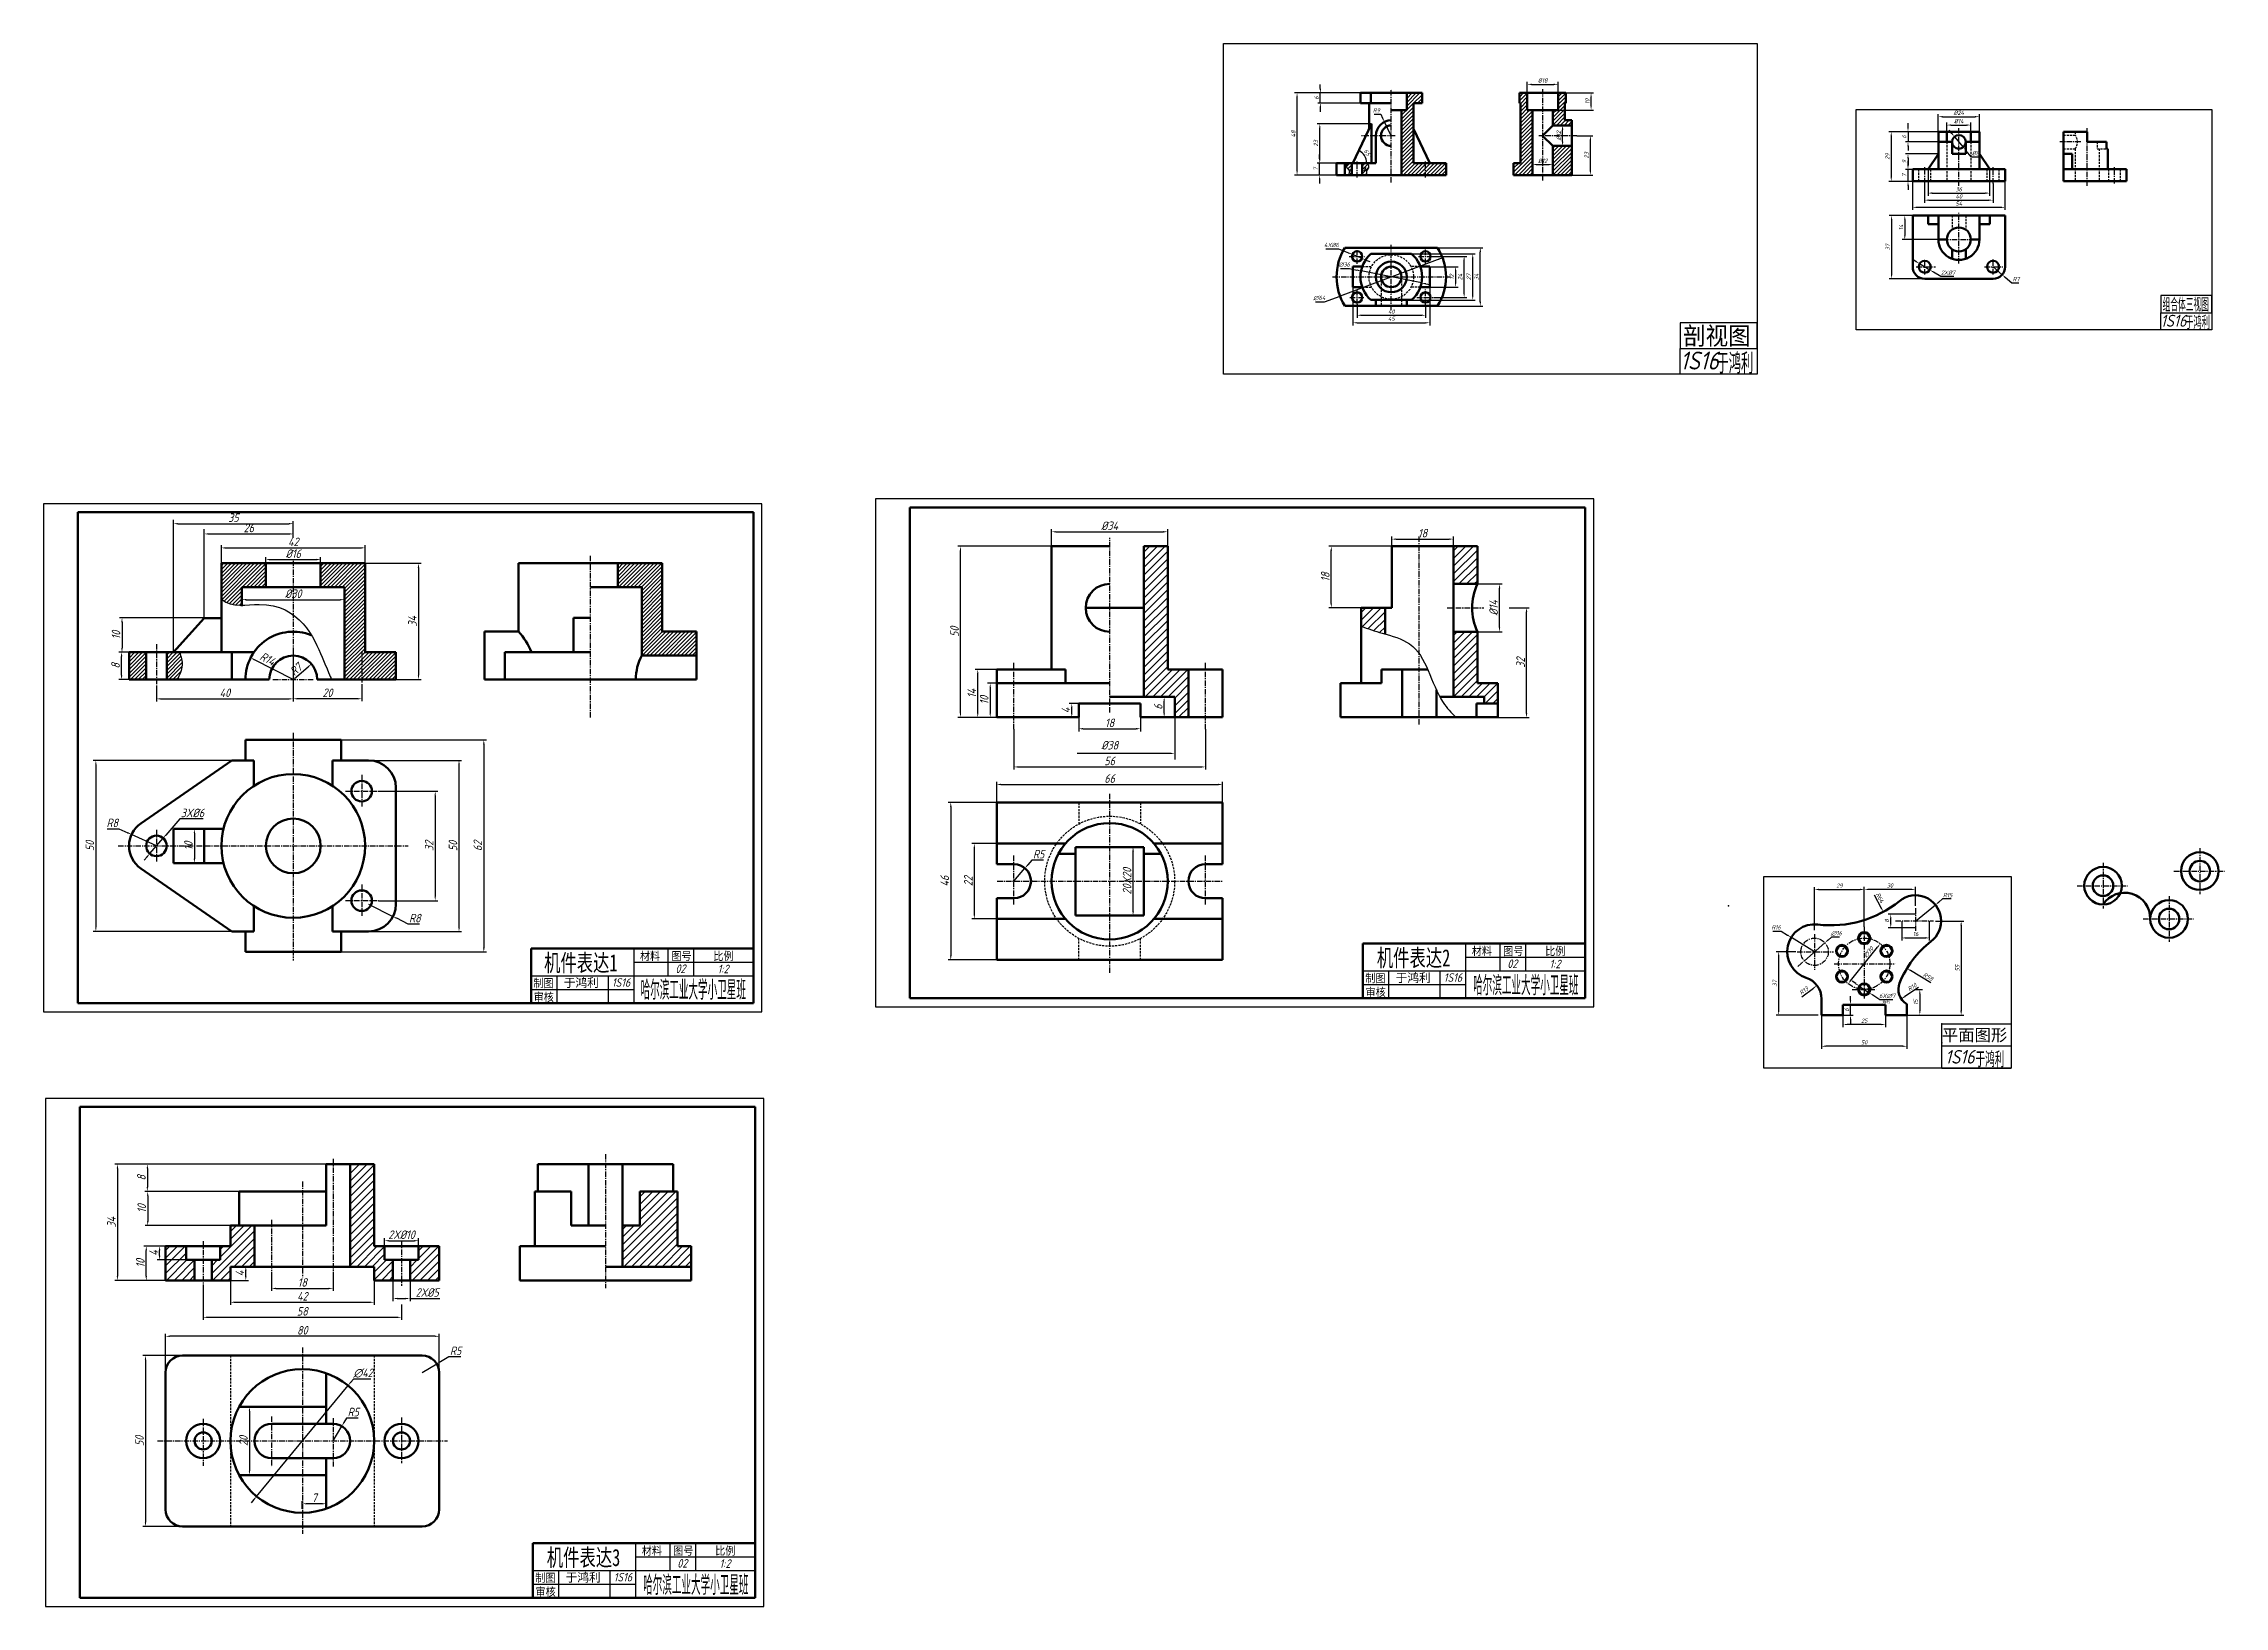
# Model space of a CAD drawing. Header units: millimetres. Extents: x 440 to 3345, y 301 to 1495.
# Drawn here: x 440 to 1715, y 301 to 1215 of the extents above.
import ezdxf

# ---------------------------------------------------------------- set-up
doc = ezdxf.new("R2010")
doc.units = ezdxf.units.MM
doc.header["$LTSCALE"] = 0.1
doc.linetypes.add('CENTER', pattern=[50.8, 31.75, -6.35, 6.35, -6.35])
doc.linetypes.add('DASHED', pattern=[19.05, 12.7, -6.35])
doc.layers.get('0').update_dxf_attribs({"color": 3, "lineweight": 50})
for name, color, linetype, lineweight in [('02', 7, 'Continuous', 25), ('04', 2, 'DASHED', 25), ('05', 1, 'CENTER', 25), ('08', 6, 'Continuous', 25), ('11', 4, 'Continuous', 25)]:
    doc.layers.add(name, color=color, linetype=linetype, lineweight=lineweight)
doc.styles.add('gbeitc', font='gbeitc.shx')
doc.styles.get("Standard").update_dxf_attribs({"font": 'simfang.ttf'})
doc.dimstyles.new('2.5', dxfattribs={"dimtxt": 2.5, "dimasz": 2.5, "dimexe": 1.5, "dimexo": 0, "dimgap": 1, "dimtad": 1, "dimtoh": 1, "dimtxsty": 'gbeitc', "dimcen": 2.5, "dimclrt": 2, "dimadec": 0, "dimazin": 0, "dimtfac": 1, "dimtmove": 0, "dimatfit": 3, "dimfxl": 1, "dimtfillclr": 256, "dimarcsym": 0})
doc.dimstyles.new('2.5C', dxfattribs={"dimtxt": 2.5, "dimasz": 2.5, "dimexe": 1.5, "dimexo": 0, "dimgap": 1, "dimtad": 1, "dimtoh": 1, "dimtxsty": 'gbeitc', "dimcen": 2.5, "dimclrt": 2, "dimadec": 0, "dimazin": 0, "dimtfac": 1, "dimtmove": 0, "dimatfit": 3, "dimfxl": 1, "dimtfillclr": 256, "dimarcsym": 0})
doc.dimstyles.new('5', dxfattribs={"dimtxt": 5, "dimasz": 2.5, "dimexe": 1.5, "dimexo": 0, "dimgap": 1, "dimtad": 1, "dimtoh": 1, "dimlfac": 0.5, "dimtxsty": 'gbeitc', "dimcen": 2.5, "dimclrt": 2, "dimadec": 0, "dimazin": 0, "dimtfac": 1, "dimtmove": 0, "dimatfit": 3, "dimfxl": 1, "dimtfillclr": 256, "dimarcsym": 0})
doc.dimstyles.new('5C', dxfattribs={"dimtxt": 5, "dimasz": 2.5, "dimexe": 1.5, "dimexo": 0, "dimgap": 1, "dimtad": 1, "dimtoh": 1, "dimlfac": 0.5, "dimtxsty": 'gbeitc', "dimcen": 2.5, "dimclrt": 2, "dimadec": 0, "dimazin": 0, "dimtfac": 1, "dimtmove": 0, "dimatfit": 3, "dimfxl": 1, "dimtfillclr": 256, "dimarcsym": 0})

msp = doc.modelspace()

# ---------------------------------------------------------------- texts
at = {"layer": '04'}
msp.add_text('均布', height=1.5687, dxfattribs=at).set_placement((1514.99, 653.784))
at = {"layer": '08'}
for s, height, width, p in [('组合体三视图', 7, 0.46, (1678.768, 1059.118)), ('剖视图', 10.5, 0.92, (1398.381, 1038.892)), ('于鸿利', 7, 0.5, (1691.798, 1048.649)), ('于鸿利', 10.5, 0.5, (1417.926, 1023.188)), ('机件表达1', 10, 0.7, (732.476, 672.564)), ('材料', 4.8044, 0.9, (788.508, 679.093)), ('图号', 4.8044, 0.9, (806.885, 679.093)), ('比例', 4.8044, 0.9, (831.406, 679.093)), ('机件表达2', 10, 0.7, (1219.333, 675.467)), ('材料', 4.8044, 0.9, (1274.872, 681.996)), ('图号', 4.8044, 0.9, (1293.249, 681.996)), ('比例', 4.8044, 0.9, (1317.77, 681.996)), ('制图', 4.8044, 0.9, (726.232, 663.262)), ('哈尔滨工业大学小卫星班', 10, 0.4, (788.88, 657.08)), ('制图', 4.8044, 0.9, (1212.596, 666.165)), ('审核', 4.8044, 0.9, (1212.747, 657.996)), ('哈尔滨工业大学小卫星班', 10, 0.4, (1275.653, 659.684)), ('审核', 4.8044, 0.9, (726.383, 655.093)), ('于鸿利', 8, 0.5, (1569.406, 617.355)), ('机件表达3', 10, 0.7, (734.048, 324.875)), ('材料', 4.8044, 0.9, (789.588, 331.403)), ('图号', 4.8044, 0.9, (807.965, 331.403)), ('比例', 4.8044, 0.9, (832.485, 331.403)), ('制图', 4.8044, 0.9, (727.312, 315.573)), ('哈尔滨工业大学小卫星班', 10, 0.4, (790.369, 309.092)), ('审核', 4.8044, 0.9, (727.463, 307.403))]:
    msp.add_text(s, height=height, dxfattribs=dict(at, width=width)).set_placement(p)
at = {"layer": '08', "style": 'gbeitc'}
for s, height, p in [('1S16', 7, (1677.619, 1049.497)), ('1S16', 10.5, (1396.658, 1024.46)), ('02', 5, (809.262, 671.636)), ('1:2', 5, (833.901, 671.478)), ('02', 5, (1295.626, 674.539)), ('1:2', 5, (1320.265, 674.381)), ('1S16', 5, (772.084, 663.57)), ('1S16', 5, (1258.448, 666.473)), ('1S16', 8, (1551.633, 618.627)), ('1S16', 5, (773.163, 315.881)), ('02', 5, (810.342, 323.946)), ('1:2', 5, (834.98, 323.788))]:
    msp.add_text(s, height=height, dxfattribs=at).set_placement(p)
at = {"layer": '08'}
for s, height, p in [('于鸿利', 5, (744.009, 663.383)), ('于鸿利', 5, (1230.373, 666.286)), ('平面图形', 7, (1549.703, 631.874)), ('于鸿利', 5, (745.088, 315.694))]:
    msp.add_text(s, height=height, dxfattribs=at).set_placement(p)
at = {"layer": '08', "color": 2, "char_height": 2.5, "attachment_point": 5, "style": 'gbeitc'}
for s, insert, rotation in [('65°', (1214.042, 1150.722), 302.253044), ('∅30', (1506.83, 683.811), 51.268295), ('37', (1452.027, 665.548), 90)]:
    msp.add_mtext(s, dxfattribs=dict(at, insert=insert, rotation=rotation))
at = {"layer": '08', "color": 2, "attachment_point": 5, "style": 'gbeitc'}
for s, insert, char_height in [('∅64', (1185.637, 1066.301), 2.5), ('35', (550.816, 937.828), 5), ('26', (559.816, 931.826), 5), ('20', (605.816, 835.472), 5), ('%%C38', (1063.145, 804.778), 5)]:
    msp.add_mtext(s, dxfattribs=dict(at, insert=insert, char_height=char_height))

# ---------------------------------------------------------------- blocks, each defined once
blk = doc.blocks.new('*U1')
blk.add_circle((0, 0), 3.5)
blk = doc.blocks.new('*U2')
at = {"color": 0, "linetype": 'ByBlock', "lineweight": -2, "transparency": 16777216}
for p, rotation in [((1491.3, 684.5), 59.99999999999999), ((1517.3, 684.5), 299.9999999999999), ((1491.3, 669.5), 120), ((1504.3, 662), 180), ((1517.3, 669.5), 240)]:
    blk.add_blockref('*U1', p, dxfattribs=dict(at, rotation=rotation))
blk.add_blockref('*U1', (1504.3, 692), dxfattribs=at)
blk = doc.blocks.new('*U3')
blk.add_lwpolyline([(-1.8, 3), (-3.5, 0), (-1.8, -3), (1.8, -3), (3.5, 0), (1.8, 3)], close=True)
blk = doc.blocks.new('*U4')
at = {"color": 0, "linetype": 'ByBlock', "lineweight": -2, "transparency": 16777216}
for p, rotation in [((1491.3, 684.5), 59.99999999999999), ((1517.3, 684.5), 299.9999999999999), ((1491.3, 669.5), 120), ((1504.3, 662), 180), ((1517.3, 669.5), 240)]:
    blk.add_blockref('*U3', p, dxfattribs=dict(at, rotation=rotation))
blk.add_blockref('*U3', (1504.3, 692), dxfattribs=at)
blk = doc.blocks.new('*D10')
at = {"layer": '08', "color": 0, "lineweight": -2, "transparency": 16777216}
for p, q in [((1254.9, 1095.6), (1281.3, 1095.6)), ((1279.8, 1064.1), (1279.8, 1093.1)), ((1254.9, 1061.6), (1281.3, 1061.6))]:
    blk.add_line(p, q, dxfattribs=at)
at = {"layer": '08', "color": 0, "transparency": 16777216}
for points in [[(1279.4, 1093.1), (1280.3, 1093.1), (1279.8, 1095.6)], [(1279.4, 1064.1), (1280.3, 1064.1), (1279.8, 1061.6)]]:
    blk.add_solid(points, dxfattribs=at)
at = {"layer": 'Defpoints', "color": 0, "transparency": 16777216}
for p in [(1254.9, 1095.6), (1279.8, 1095.6), (1254.9, 1061.6)]:
    blk.add_point(p, dxfattribs=at)
at = {"layer": '08', "color": 2, "transparency": 16777216, "insert": (1277.6, 1078.6), "char_height": 2.5, "attachment_point": 5, "rotation": 90, "style": 'gbeitc'}
blk.add_mtext('34', dxfattribs=at)
blk = doc.blocks.new('*D11')
at = {"layer": '08', "color": 0, "lineweight": -2, "transparency": 16777216}
for p, q in [((1209.8, 1186.2), (1184.8, 1186.2)), ((1186.3, 1188.7), (1186.3, 1191.2)), ((1186.3, 1180.2), (1186.3, 1186.2)), ((1209.8, 1180.2), (1184.8, 1180.2)), ((1186.3, 1177.7), (1186.3, 1175.2))]:
    blk.add_line(p, q, dxfattribs=at)
at = {"layer": '08', "color": 0, "transparency": 16777216}
for points in [[(1185.9, 1188.7), (1186.8, 1188.7), (1186.3, 1186.2)], [(1185.9, 1177.7), (1186.8, 1177.7), (1186.3, 1180.2)]]:
    blk.add_solid(points, dxfattribs=at)
at = {"layer": 'Defpoints', "color": 0, "transparency": 16777216}
for p in [(1186.3, 1186.2), (1209.8, 1186.2), (1209.8, 1180.2)]:
    blk.add_point(p, dxfattribs=at)
at = {"layer": '08', "color": 2, "transparency": 16777216, "insert": (1184.1, 1183.2), "char_height": 2.5, "attachment_point": 5, "rotation": 90, "style": 'gbeitc'}
blk.add_mtext('6', dxfattribs=at)
blk = doc.blocks.new('*D12')
at = {"layer": '08', "color": 0, "lineweight": -2, "transparency": 16777216}
for p, q in [((1185.9, 1147.7), (1185.9, 1150.2)), ((1195.8, 1145.2), (1184.4, 1145.2)), ((1195.8, 1138.2), (1184.4, 1138.2)), ((1185.9, 1138.2), (1185.9, 1145.2)), ((1185.9, 1135.7), (1185.9, 1133.2))]:
    blk.add_line(p, q, dxfattribs=at)
at = {"layer": '08', "color": 0, "transparency": 16777216}
for points in [[(1185.5, 1147.7), (1186.3, 1147.7), (1185.9, 1145.2)], [(1185.5, 1135.7), (1186.3, 1135.7), (1185.9, 1138.2)]]:
    blk.add_solid(points, dxfattribs=at)
at = {"layer": 'Defpoints', "color": 0, "transparency": 16777216}
for p in [(1185.9, 1145.2), (1195.8, 1145.2), (1195.8, 1138.2)]:
    blk.add_point(p, dxfattribs=at)
at = {"layer": '08', "color": 2, "transparency": 16777216, "insert": (1183.6, 1141.7), "char_height": 2.5, "attachment_point": 5, "rotation": 90, "style": 'gbeitc'}
blk.add_mtext('7', dxfattribs=at)
blk = doc.blocks.new('*D13')
at = {"layer": '08', "color": 0, "lineweight": -2, "transparency": 16777216}
for p, q in [((1209.8, 1186.2), (1171.2, 1186.2)), ((1172.7, 1140.7), (1172.7, 1183.7)), ((1195.8, 1138.2), (1171.2, 1138.2))]:
    blk.add_line(p, q, dxfattribs=at)
at = {"layer": '08', "color": 0, "transparency": 16777216}
for points in [[(1172.3, 1183.7), (1173.1, 1183.7), (1172.7, 1186.2)], [(1172.3, 1140.7), (1173.1, 1140.7), (1172.7, 1138.2)]]:
    blk.add_solid(points, dxfattribs=at)
at = {"layer": 'Defpoints', "color": 0, "transparency": 16777216}
for p in [(1172.7, 1186.2), (1209.8, 1186.2), (1195.8, 1138.2)]:
    blk.add_point(p, dxfattribs=at)
at = {"layer": '08', "color": 2, "transparency": 16777216, "insert": (1170.5, 1162.2), "char_height": 2.5, "attachment_point": 5, "rotation": 90, "style": 'gbeitc'}
blk.add_mtext('48', dxfattribs=at)
blk = doc.blocks.new('*D14')
at = {"layer": '08', "color": 0, "lineweight": -2, "transparency": 16777216}
for p, q in [((1207.8, 1062.7), (1207.8, 1054.7)), ((1247.8, 1062.3), (1247.8, 1054.7)), ((1210.3, 1056.2), (1245.3, 1056.2))]:
    blk.add_line(p, q, dxfattribs=at)
at = {"layer": '08', "color": 0, "transparency": 16777216}
for points in [[(1210.3, 1056.6), (1210.3, 1055.8), (1207.8, 1056.2)], [(1245.3, 1056.6), (1245.3, 1055.8), (1247.8, 1056.2)]]:
    blk.add_solid(points, dxfattribs=at)
at = {"layer": 'Defpoints', "color": 0, "transparency": 16777216}
for p in [(1207.8, 1062.7), (1247.8, 1062.3), (1247.8, 1056.2)]:
    blk.add_point(p, dxfattribs=at)
at = {"layer": '08', "color": 2, "transparency": 16777216, "insert": (1227.8, 1058.4), "char_height": 2.5, "attachment_point": 5, "style": 'gbeitc'}
blk.add_mtext('40', dxfattribs=at)
blk = doc.blocks.new('*D15')
at = {"layer": '08', "color": 0, "lineweight": -2, "transparency": 16777216}
for p, q in [((1251.8, 1090.6), (1271.9, 1090.6)), ((1270.4, 1069.1), (1270.4, 1088.1)), ((1252.6, 1066.6), (1271.9, 1066.6))]:
    blk.add_line(p, q, dxfattribs=at)
at = {"layer": '08', "color": 0, "transparency": 16777216}
for points in [[(1269.9, 1088.1), (1270.8, 1088.1), (1270.4, 1090.6)], [(1269.9, 1069.1), (1270.8, 1069.1), (1270.4, 1066.6)]]:
    blk.add_solid(points, dxfattribs=at)
at = {"layer": 'Defpoints', "color": 0, "transparency": 16777216}
for p in [(1251.8, 1090.6), (1270.4, 1090.6), (1252.6, 1066.6)]:
    blk.add_point(p, dxfattribs=at)
at = {"layer": '08', "color": 2, "transparency": 16777216, "insert": (1268.1, 1078.6), "char_height": 2.5, "attachment_point": 5, "rotation": 90, "style": 'gbeitc'}
blk.add_mtext('24', dxfattribs=at)
blk = doc.blocks.new('*D16')
at = {"layer": '08', "color": 0, "lineweight": -2, "transparency": 16777216}
for p, q in [((1239.7, 1092.1), (1276.9, 1092.1)), ((1275.4, 1067.6), (1275.4, 1089.6)), ((1239.7, 1065.1), (1276.9, 1065.1))]:
    blk.add_line(p, q, dxfattribs=at)
at = {"layer": '08', "color": 0, "transparency": 16777216}
for points in [[(1275, 1089.6), (1275.8, 1089.6), (1275.4, 1092.1)], [(1275, 1067.6), (1275.8, 1067.6), (1275.4, 1065.1)]]:
    blk.add_solid(points, dxfattribs=at)
at = {"layer": 'Defpoints', "color": 0, "transparency": 16777216}
for p in [(1239.7, 1092.1), (1275.4, 1092.1), (1239.7, 1065.1)]:
    blk.add_point(p, dxfattribs=at)
at = {"layer": '08', "color": 2, "transparency": 16777216, "insert": (1273.1, 1078.6), "char_height": 2.5, "attachment_point": 5, "rotation": 90, "style": 'gbeitc'}
blk.add_mtext('27', dxfattribs=at)
blk = doc.blocks.new('*D17')
at = {"layer": '08', "color": 0, "lineweight": -2, "transparency": 16777216}
for p, q in [((1205.3, 1072.6), (1205.3, 1050.3)), ((1250.3, 1072.6), (1250.3, 1050.3)), ((1207.8, 1051.8), (1247.8, 1051.8))]:
    blk.add_line(p, q, dxfattribs=at)
at = {"layer": '08', "color": 0, "transparency": 16777216}
for points in [[(1207.8, 1052.2), (1207.8, 1051.4), (1205.3, 1051.8)], [(1247.8, 1052.2), (1247.8, 1051.4), (1250.3, 1051.8)]]:
    blk.add_solid(points, dxfattribs=at)
at = {"layer": 'Defpoints', "color": 0, "transparency": 16777216}
for p in [(1205.3, 1072.6), (1250.3, 1072.6), (1250.3, 1051.8)]:
    blk.add_point(p, dxfattribs=at)
at = {"layer": '08', "color": 2, "transparency": 16777216, "insert": (1227.8, 1054.1), "char_height": 2.5, "attachment_point": 5, "style": 'gbeitc'}
blk.add_mtext('45', dxfattribs=at)
blk = doc.blocks.new('*D18')
at = {"layer": '08', "color": 0, "lineweight": -2, "transparency": 16777216}
for p, q in [((1216.3, 1168.2), (1184.5, 1168.2)), ((1186, 1147.7), (1186, 1165.7)), ((1216.3, 1145.2), (1184.5, 1145.2))]:
    blk.add_line(p, q, dxfattribs=at)
at = {"layer": '08', "color": 0, "transparency": 16777216}
for points in [[(1185.6, 1165.7), (1186.4, 1165.7), (1186, 1168.2)], [(1185.6, 1147.7), (1186.4, 1147.7), (1186, 1145.2)]]:
    blk.add_solid(points, dxfattribs=at)
at = {"layer": 'Defpoints', "color": 0, "transparency": 16777216}
for p in [(1186, 1168.2), (1216.3, 1168.2), (1216.3, 1145.2)]:
    blk.add_point(p, dxfattribs=at)
at = {"layer": '08', "color": 2, "transparency": 16777216, "insert": (1183.7, 1156.7), "char_height": 2.5, "attachment_point": 5, "rotation": 90, "style": 'gbeitc'}
blk.add_mtext('23', dxfattribs=at)
blk = doc.blocks.new('*D19')
at = {"layer": '08', "color": 0, "lineweight": -2, "transparency": 16777216}
for p, q in [((1336.3, 1161.2), (1345.7, 1161.2)), ((1344.2, 1140.7), (1344.2, 1158.7)), ((1333.3, 1138.2), (1345.7, 1138.2))]:
    blk.add_line(p, q, dxfattribs=at)
at = {"layer": '08', "color": 0, "transparency": 16777216}
for points in [[(1343.8, 1158.7), (1344.6, 1158.7), (1344.2, 1161.2)], [(1343.8, 1140.7), (1344.6, 1140.7), (1344.2, 1138.2)]]:
    blk.add_solid(points, dxfattribs=at)
at = {"layer": 'Defpoints', "color": 0, "transparency": 16777216}
for p in [(1336.3, 1161.2), (1344.2, 1161.2), (1333.3, 1138.2)]:
    blk.add_point(p, dxfattribs=at)
at = {"layer": '08', "color": 2, "transparency": 16777216, "insert": (1341.9, 1149.7), "char_height": 2.5, "attachment_point": 5, "rotation": 90, "style": 'gbeitc'}
blk.add_mtext('23', dxfattribs=at)
blk = doc.blocks.new('*D20')
at = {"layer": '08', "color": 0, "lineweight": -2, "transparency": 16777216}
for p, q in [((1307.3, 1176.2), (1307.3, 1192.7)), ((1309.8, 1191.2), (1322.8, 1191.2)), ((1325.3, 1176.2), (1325.3, 1192.7))]:
    blk.add_line(p, q, dxfattribs=at)
at = {"layer": '08', "color": 0, "transparency": 16777216}
for points in [[(1309.8, 1191.6), (1309.8, 1190.8), (1307.3, 1191.2)], [(1322.8, 1191.6), (1322.8, 1190.8), (1325.3, 1191.2)]]:
    blk.add_solid(points, dxfattribs=at)
at = {"layer": 'Defpoints', "color": 0, "transparency": 16777216}
for p in [(1325.3, 1191.2), (1307.3, 1176.2), (1325.3, 1176.2)]:
    blk.add_point(p, dxfattribs=at)
at = {"layer": '08', "color": 2, "transparency": 16777216, "insert": (1316.3, 1193.5), "char_height": 2.5, "attachment_point": 5, "style": 'gbeitc'}
blk.add_mtext('%%C18', dxfattribs=at)
blk = doc.blocks.new('*D21')
at = {"layer": '08', "color": 0, "lineweight": -2, "transparency": 16777216}
for p, q in [((1333.3, 1167.2), (1326.4, 1167.2)), ((1327.9, 1157.7), (1327.9, 1164.7)), ((1333.3, 1155.2), (1326.4, 1155.2))]:
    blk.add_line(p, q, dxfattribs=at)
at = {"layer": '08', "color": 0, "transparency": 16777216}
for points in [[(1327.5, 1164.7), (1328.4, 1164.7), (1327.9, 1167.2)], [(1327.5, 1157.7), (1328.4, 1157.7), (1327.9, 1155.2)]]:
    blk.add_solid(points, dxfattribs=at)
at = {"layer": 'Defpoints', "color": 0, "transparency": 16777216}
for p in [(1327.9, 1167.2), (1333.3, 1167.2), (1333.3, 1155.2)]:
    blk.add_point(p, dxfattribs=at)
at = {"layer": '08', "color": 2, "transparency": 16777216, "insert": (1325.7, 1161.2), "char_height": 2.5, "attachment_point": 5, "rotation": 90, "style": 'gbeitc'}
blk.add_mtext('%%C12', dxfattribs=at)
blk = doc.blocks.new('*D22')
at = {"layer": '08', "color": 0, "lineweight": -2, "transparency": 16777216}
for p, q in [((1310.3, 1138.2), (1310.3, 1145.8)), ((1312.8, 1144.3), (1319.8, 1144.3)), ((1322.3, 1138.2), (1322.3, 1145.8))]:
    blk.add_line(p, q, dxfattribs=at)
at = {"layer": '08', "color": 0, "transparency": 16777216}
for points in [[(1312.8, 1144.7), (1312.8, 1143.9), (1310.3, 1144.3)], [(1319.8, 1144.7), (1319.8, 1143.9), (1322.3, 1144.3)]]:
    blk.add_solid(points, dxfattribs=at)
at = {"layer": 'Defpoints', "color": 0, "transparency": 16777216}
for p in [(1310.3, 1138.2), (1322.3, 1144.3), (1322.3, 1138.2)]:
    blk.add_point(p, dxfattribs=at)
at = {"layer": '08', "color": 2, "transparency": 16777216, "insert": (1316.3, 1146.5), "char_height": 2.5, "attachment_point": 5, "style": 'gbeitc'}
blk.add_mtext('%%C12', dxfattribs=at)
blk = doc.blocks.new('*D23')
at = {"layer": '08', "color": 0, "lineweight": -2, "transparency": 16777216}
for p, q in [((1217.7, 1173.7), (1221.6, 1173.7)), ((1221.6, 1173.7), (1222.7, 1171.5)), ((1227.8, 1161.2), (1223.8, 1169.3))]:
    blk.add_line(p, q, dxfattribs=at)
at = {"layer": '08', "color": 0, "transparency": 16777216}
blk.add_solid([(1223.1, 1171.7), (1222.3, 1171.3), (1223.8, 1169.3)], dxfattribs=at)
at = {"layer": 'Defpoints', "color": 0, "transparency": 16777216}
for p in [(1223.8, 1169.3), (1227.8, 1161.2)]:
    blk.add_point(p, dxfattribs=at)
at = {"layer": '08', "color": 2, "transparency": 16777216, "insert": (1219.1, 1176), "char_height": 2.5, "attachment_point": 5, "style": 'gbeitc'}
blk.add_mtext('R9', dxfattribs=at)
blk = doc.blocks.new('*D24')
at = {"layer": '08', "color": 0, "lineweight": -2, "transparency": 16777216}
for p, q in [((1329.8, 1186.2), (1346.1, 1186.2)), ((1325.3, 1176.2), (1346.1, 1176.2)), ((1344.6, 1178.7), (1344.6, 1183.7))]:
    blk.add_line(p, q, dxfattribs=at)
at = {"layer": '08', "color": 0, "transparency": 16777216}
for points in [[(1344.2, 1183.7), (1345, 1183.7), (1344.6, 1186.2)], [(1344.2, 1178.7), (1345, 1178.7), (1344.6, 1176.2)]]:
    blk.add_solid(points, dxfattribs=at)
at = {"layer": 'Defpoints', "color": 0, "transparency": 16777216}
for p in [(1329.8, 1186.2), (1344.6, 1186.2), (1325.3, 1176.2)]:
    blk.add_point(p, dxfattribs=at)
at = {"layer": '08', "color": 2, "transparency": 16777216, "insert": (1342.4, 1181.2), "char_height": 2.5, "attachment_point": 5, "rotation": 90, "style": 'gbeitc'}
blk.add_mtext('10', dxfattribs=at)
blk = doc.blocks.new('*D25')
at = {"layer": '08', "color": 0, "lineweight": -2, "transparency": 16777216}
for p, q in [((1198, 1083.5), (1203.3, 1083.5)), ((1203.3, 1083.5), (1207.7, 1082.6)), ((1245.4, 1075.1), (1210.1, 1082.1)), ((1247.9, 1074.6), (1250.3, 1074.1))]:
    blk.add_line(p, q, dxfattribs=at)
at = {"layer": '08', "color": 0, "transparency": 16777216}
for points in [[(1207.8, 1083), (1207.6, 1082.2), (1210.1, 1082.1)], [(1248, 1075), (1247.8, 1074.2), (1245.4, 1075.1)]]:
    blk.add_solid(points, dxfattribs=at)
at = {"layer": 'Defpoints', "color": 0, "transparency": 16777216}
for p in [(1210.1, 1082.1), (1245.4, 1075.1)]:
    blk.add_point(p, dxfattribs=at)
at = {"layer": '08', "color": 2, "transparency": 16777216, "insert": (1200.1, 1085.8), "char_height": 2.5, "attachment_point": 5, "style": 'gbeitc'}
blk.add_mtext('∅36', dxfattribs=at)
blk = doc.blocks.new('*D26')
at = {"layer": '08', "color": 0, "lineweight": -2, "transparency": 16777216}
for p, q in [((1189.6, 1095), (1197, 1095)), ((1197, 1095), (1202.7, 1092.7)), ((1210.6, 1089.5), (1205, 1091.8)), ((1212.9, 1088.5), (1215.2, 1087.6))]:
    blk.add_line(p, q, dxfattribs=at)
at = {"layer": '08', "color": 0, "transparency": 16777216}
for points in [[(1202.8, 1093.1), (1202.5, 1092.3), (1205, 1091.8)], [(1213, 1088.9), (1212.7, 1088.2), (1210.6, 1089.5)]]:
    blk.add_solid(points, dxfattribs=at)
at = {"layer": 'Defpoints', "color": 0, "transparency": 16777216}
for p in [(1205, 1091.8), (1210.6, 1089.5)]:
    blk.add_point(p, dxfattribs=at)
at = {"layer": '08', "color": 2, "transparency": 16777216, "insert": (1192.8, 1097.3), "char_height": 2.5, "attachment_point": 5, "style": 'gbeitc'}
blk.add_mtext('4X%%C6', dxfattribs=at)
blk = doc.blocks.new('*D27')
at = {"layer": '08', "color": 0, "lineweight": -2, "transparency": 16777216}
for p, q in [((1244.8, 1084.6), (1266.9, 1084.6)), ((1244.8, 1072.6), (1266.9, 1072.6)), ((1265.4, 1082.1), (1265.4, 1075.1))]:
    blk.add_line(p, q, dxfattribs=at)
at = {"layer": '08', "color": 0, "transparency": 16777216}
for points in [[(1265, 1082.1), (1265.8, 1082.1), (1265.4, 1084.6)], [(1265, 1075.1), (1265.8, 1075.1), (1265.4, 1072.6)]]:
    blk.add_solid(points, dxfattribs=at)
at = {"layer": 'Defpoints', "color": 0, "transparency": 16777216}
for p in [(1244.8, 1084.6), (1244.8, 1072.6), (1265.4, 1072.6)]:
    blk.add_point(p, dxfattribs=at)
at = {"layer": '08', "color": 2, "transparency": 16777216, "insert": (1263.1, 1078.6), "char_height": 2.5, "attachment_point": 5, "rotation": 90, "style": 'gbeitc'}
blk.add_mtext('12', dxfattribs=at)
blk = doc.blocks.new('*D28')
at = {"layer": '08', "color": 0, "lineweight": -2, "transparency": 16777216}
for p, q in [((1532.6, 1141.5), (1528.4, 1141.5)), ((1529.9, 1144), (1529.9, 1146.5)), ((1529.9, 1134.5), (1529.9, 1141.5)), ((1532.6, 1134.5), (1528.4, 1134.5)), ((1529.9, 1132), (1529.9, 1129.5))]:
    blk.add_line(p, q, dxfattribs=at)
at = {"layer": '08', "color": 0, "transparency": 16777216}
for points in [[(1529.5, 1144), (1530.3, 1144), (1529.9, 1141.5)], [(1529.5, 1132), (1530.3, 1132), (1529.9, 1134.5)]]:
    blk.add_solid(points, dxfattribs=at)
at = {"layer": 'Defpoints', "color": 0, "transparency": 16777216}
for p in [(1529.9, 1141.5), (1532.6, 1141.5), (1532.6, 1134.5)]:
    blk.add_point(p, dxfattribs=at)
at = {"layer": '08', "color": 2, "transparency": 16777216, "insert": (1527.6, 1138), "char_height": 2.5, "attachment_point": 5, "rotation": 90, "style": 'gbeitc'}
blk.add_mtext('7', dxfattribs=at)
blk = doc.blocks.new('*D29')
at = {"layer": '08', "color": 0, "lineweight": -2, "transparency": 16777216}
for p, q in [((1547.6, 1163.5), (1518.6, 1163.5)), ((1520.1, 1161), (1520.1, 1137)), ((1532.6, 1134.5), (1518.6, 1134.5))]:
    blk.add_line(p, q, dxfattribs=at)
at = {"layer": '08', "color": 0, "transparency": 16777216}
for points in [[(1519.7, 1161), (1520.5, 1161), (1520.1, 1163.5)], [(1519.7, 1137), (1520.5, 1137), (1520.1, 1134.5)]]:
    blk.add_solid(points, dxfattribs=at)
at = {"layer": 'Defpoints', "color": 0, "transparency": 16777216}
for p in [(1547.6, 1163.5), (1520.1, 1134.5), (1532.6, 1134.5)]:
    blk.add_point(p, dxfattribs=at)
at = {"layer": '08', "color": 2, "transparency": 16777216, "insert": (1517.8, 1149), "char_height": 2.5, "attachment_point": 5, "rotation": 90, "style": 'gbeitc'}
blk.add_mtext('29', dxfattribs=at)
blk = doc.blocks.new('*D30')
at = {"layer": '08', "color": 0, "lineweight": -2, "transparency": 16777216}
for p, q in [((1547.6, 1163.5), (1528.4, 1163.5)), ((1529.9, 1166), (1529.9, 1168.5)), ((1529.9, 1163.5), (1529.9, 1157.5)), ((1547.6, 1157.5), (1528.4, 1157.5)), ((1529.9, 1155), (1529.9, 1152.5))]:
    blk.add_line(p, q, dxfattribs=at)
at = {"layer": '08', "color": 0, "transparency": 16777216}
for points in [[(1529.5, 1166), (1530.3, 1166), (1529.9, 1163.5)], [(1529.5, 1155), (1530.3, 1155), (1529.9, 1157.5)]]:
    blk.add_solid(points, dxfattribs=at)
at = {"layer": 'Defpoints', "color": 0, "transparency": 16777216}
for p in [(1547.6, 1163.5), (1529.9, 1157.5), (1547.6, 1157.5)]:
    blk.add_point(p, dxfattribs=at)
at = {"layer": '08', "color": 2, "transparency": 16777216, "insert": (1527.6, 1160.5), "char_height": 2.5, "attachment_point": 5, "rotation": 90, "style": 'gbeitc'}
blk.add_mtext('6', dxfattribs=at)
blk = doc.blocks.new('*D31')
at = {"layer": '08', "color": 0, "lineweight": -2, "transparency": 16777216}
for p, q in [((1547.6, 1150.5), (1528.4, 1150.5)), ((1529.9, 1148), (1529.9, 1144)), ((1547.6, 1141.5), (1528.4, 1141.5))]:
    blk.add_line(p, q, dxfattribs=at)
at = {"layer": '08', "color": 0, "transparency": 16777216}
for points in [[(1529.5, 1148), (1530.3, 1148), (1529.9, 1150.5)], [(1529.5, 1144), (1530.3, 1144), (1529.9, 1141.5)]]:
    blk.add_solid(points, dxfattribs=at)
at = {"layer": 'Defpoints', "color": 0, "transparency": 16777216}
for p in [(1547.6, 1150.5), (1529.9, 1141.5), (1547.6, 1141.5)]:
    blk.add_point(p, dxfattribs=at)
at = {"layer": '08', "color": 2, "transparency": 16777216, "insert": (1527.6, 1146), "char_height": 2.5, "attachment_point": 5, "rotation": 90, "style": 'gbeitc'}
blk.add_mtext('9', dxfattribs=at)
blk = doc.blocks.new('*D32')
at = {"layer": '08', "color": 0, "lineweight": -2, "transparency": 16777216}
for p, q in [((1539.6, 1133.3), (1539.6, 1122)), ((1542.1, 1123.5), (1577.1, 1123.5)), ((1579.6, 1133.3), (1579.6, 1122))]:
    blk.add_line(p, q, dxfattribs=at)
at = {"layer": '08', "color": 0, "transparency": 16777216}
for points in [[(1542.1, 1123.9), (1542.1, 1123.1), (1539.6, 1123.5)], [(1577.1, 1123.9), (1577.1, 1123.1), (1579.6, 1123.5)]]:
    blk.add_solid(points, dxfattribs=at)
at = {"layer": 'Defpoints', "color": 0, "transparency": 16777216}
for p in [(1539.6, 1133.3), (1579.6, 1133.3), (1579.6, 1123.5)]:
    blk.add_point(p, dxfattribs=at)
at = {"layer": '08', "color": 2, "transparency": 16777216, "insert": (1559.6, 1125.7), "char_height": 2.5, "attachment_point": 5, "style": 'gbeitc'}
blk.add_mtext('40', dxfattribs=at)
blk = doc.blocks.new('*D33')
at = {"layer": '08', "color": 0, "lineweight": -2, "transparency": 16777216}
for p, q in [((1532.6, 1134.5), (1532.6, 1117.8)), ((1586.6, 1134.5), (1586.6, 1117.8)), ((1535.1, 1119.3), (1584.1, 1119.3))]:
    blk.add_line(p, q, dxfattribs=at)
at = {"layer": '08', "color": 0, "transparency": 16777216}
for points in [[(1535.1, 1119.7), (1535.1, 1118.9), (1532.6, 1119.3)], [(1584.1, 1119.7), (1584.1, 1118.9), (1586.6, 1119.3)]]:
    blk.add_solid(points, dxfattribs=at)
at = {"layer": 'Defpoints', "color": 0, "transparency": 16777216}
for p in [(1532.6, 1134.5), (1586.6, 1134.5), (1586.6, 1119.3)]:
    blk.add_point(p, dxfattribs=at)
at = {"layer": '08', "color": 2, "transparency": 16777216, "insert": (1559.6, 1121.5), "char_height": 2.5, "attachment_point": 5, "style": 'gbeitc'}
blk.add_mtext('54', dxfattribs=at)
blk = doc.blocks.new('*D34')
at = {"layer": '08', "color": 0, "lineweight": -2, "transparency": 16777216}
for p, q in [((1532.6, 1114.5), (1518.8, 1114.5)), ((1520.3, 1112), (1520.3, 1080)), ((1539.6, 1077.5), (1518.8, 1077.5))]:
    blk.add_line(p, q, dxfattribs=at)
at = {"layer": '08', "color": 0, "transparency": 16777216}
for points in [[(1519.9, 1112), (1520.7, 1112), (1520.3, 1114.5)], [(1519.9, 1080), (1520.7, 1080), (1520.3, 1077.5)]]:
    blk.add_solid(points, dxfattribs=at)
at = {"layer": 'Defpoints', "color": 0, "transparency": 16777216}
for p in [(1532.6, 1114.5), (1520.3, 1077.5), (1539.6, 1077.5)]:
    blk.add_point(p, dxfattribs=at)
at = {"layer": '08', "color": 2, "transparency": 16777216, "insert": (1518, 1096), "char_height": 2.5, "attachment_point": 5, "rotation": 90, "style": 'gbeitc'}
blk.add_mtext('37', dxfattribs=at)
blk = doc.blocks.new('*D35')
at = {"layer": '08', "color": 0, "lineweight": -2, "transparency": 16777216}
for p, q in [((1534.5, 1087.6), (1532.4, 1088.9)), ((1536.7, 1086.4), (1542.6, 1082.7)), ((1549.1, 1078.8), (1544.8, 1081.4)), ((1556.6, 1078.8), (1549.1, 1078.8))]:
    blk.add_line(p, q, dxfattribs=at)
at = {"layer": '08', "color": 0, "transparency": 16777216}
for points in [[(1534.7, 1088), (1534.3, 1087.3), (1536.7, 1086.4)], [(1545, 1081.8), (1544.6, 1081.1), (1542.6, 1082.7)]]:
    blk.add_solid(points, dxfattribs=at)
at = {"layer": 'Defpoints', "color": 0, "transparency": 16777216}
for p in [(1536.7, 1086.4), (1542.6, 1082.7)]:
    blk.add_point(p, dxfattribs=at)
at = {"layer": '08', "color": 2, "transparency": 16777216, "insert": (1553.3, 1081.1), "char_height": 2.5, "attachment_point": 5, "style": 'gbeitc'}
blk.add_mtext('2X%%C7', dxfattribs=at)
blk = doc.blocks.new('*D36')
at = {"layer": '08', "color": 0, "lineweight": -2, "transparency": 16777216}
for p, q in [((1552.6, 1163.5), (1552.6, 1168.9)), ((1555.1, 1167.4), (1564.1, 1167.4)), ((1566.6, 1163.5), (1566.6, 1168.9))]:
    blk.add_line(p, q, dxfattribs=at)
at = {"layer": '08', "color": 0, "transparency": 16777216}
for points in [[(1555.1, 1167.8), (1555.1, 1167), (1552.6, 1167.4)], [(1564.1, 1167.8), (1564.1, 1167), (1566.6, 1167.4)]]:
    blk.add_solid(points, dxfattribs=at)
at = {"layer": 'Defpoints', "color": 0, "transparency": 16777216}
for p in [(1552.6, 1163.5), (1566.6, 1167.4), (1566.6, 1163.5)]:
    blk.add_point(p, dxfattribs=at)
at = {"layer": '08', "color": 2, "transparency": 16777216, "insert": (1559.6, 1169.7), "char_height": 2.5, "attachment_point": 5, "style": 'gbeitc'}
blk.add_mtext('%%C14', dxfattribs=at)
blk = doc.blocks.new('*D37')
at = {"layer": '08', "color": 0, "lineweight": -2, "transparency": 16777216}
for p, q in [((1547.6, 1163.5), (1547.6, 1173.8)), ((1571.6, 1163.5), (1571.6, 1173.8)), ((1550.1, 1172.3), (1569.1, 1172.3))]:
    blk.add_line(p, q, dxfattribs=at)
at = {"layer": '08', "color": 0, "transparency": 16777216}
for points in [[(1550.1, 1172.7), (1550.1, 1171.9), (1547.6, 1172.3)], [(1569.1, 1172.7), (1569.1, 1171.9), (1571.6, 1172.3)]]:
    blk.add_solid(points, dxfattribs=at)
at = {"layer": 'Defpoints', "color": 0, "transparency": 16777216}
for p in [(1547.6, 1163.5), (1571.6, 1172.3), (1571.6, 1163.5)]:
    blk.add_point(p, dxfattribs=at)
at = {"layer": '08', "color": 2, "transparency": 16777216, "insert": (1559.6, 1174.6), "char_height": 2.5, "attachment_point": 5, "style": 'gbeitc'}
blk.add_mtext('%%C24', dxfattribs=at)
blk = doc.blocks.new('*D38')
at = {"layer": '08', "color": 0, "lineweight": -2, "transparency": 16777216}
for p, q in [((1555.5, 1162.5), (1553.9, 1164.5)), ((1557.1, 1160.6), (1562.2, 1154.5)), ((1567, 1148.7), (1563.8, 1152.5)), ((1570.9, 1148.7), (1567, 1148.7))]:
    blk.add_line(p, q, dxfattribs=at)
at = {"layer": '08', "color": 0, "transparency": 16777216}
for points in [[(1555.8, 1162.8), (1555.2, 1162.3), (1557.1, 1160.6)], [(1564.1, 1152.8), (1563.5, 1152.3), (1562.2, 1154.5)]]:
    blk.add_solid(points, dxfattribs=at)
at = {"layer": 'Defpoints', "color": 0, "transparency": 16777216}
for p in [(1557.1, 1160.6), (1562.2, 1154.5)]:
    blk.add_point(p, dxfattribs=at)
at = {"layer": '08', "color": 2, "transparency": 16777216, "insert": (1569.4, 1150.9), "char_height": 2.5, "attachment_point": 5, "style": 'gbeitc'}
blk.add_mtext('%%C8', dxfattribs=at)
blk = doc.blocks.new('*D39')
at = {"layer": '08', "color": 0, "lineweight": -2, "transparency": 16777216}
for p, q in [((1547.6, 1114.5), (1526.5, 1114.5)), ((1528, 1112), (1528, 1103)), ((1547.6, 1100.5), (1526.5, 1100.5))]:
    blk.add_line(p, q, dxfattribs=at)
at = {"layer": '08', "color": 0, "transparency": 16777216}
for points in [[(1527.6, 1112), (1528.5, 1112), (1528, 1114.5)], [(1527.6, 1103), (1528.5, 1103), (1528, 1100.5)]]:
    blk.add_solid(points, dxfattribs=at)
at = {"layer": 'Defpoints', "color": 0, "transparency": 16777216}
for p in [(1547.6, 1114.5), (1528, 1100.5), (1547.6, 1100.5)]:
    blk.add_point(p, dxfattribs=at)
at = {"layer": '08', "color": 2, "transparency": 16777216, "insert": (1525.8, 1107.5), "char_height": 2.5, "attachment_point": 5, "rotation": 90, "style": 'gbeitc'}
blk.add_mtext('14', dxfattribs=at)
blk = doc.blocks.new('*D40')
at = {"layer": '08', "color": 0, "lineweight": -2, "transparency": 16777216}
for p, q in [((1579.6, 1084.5), (1584.9, 1079.9)), ((1590.6, 1075), (1586.8, 1078.3)), ((1594.6, 1075), (1590.6, 1075))]:
    blk.add_line(p, q, dxfattribs=at)
at = {"layer": '08', "color": 0, "transparency": 16777216}
blk.add_solid([(1587.1, 1078.6), (1586.5, 1078), (1584.9, 1079.9)], dxfattribs=at)
at = {"layer": 'Defpoints', "color": 0, "transparency": 16777216}
for p in [(1579.6, 1084.5), (1584.9, 1079.9)]:
    blk.add_point(p, dxfattribs=at)
at = {"layer": '08', "color": 2, "transparency": 16777216, "insert": (1593.1, 1077.3), "char_height": 2.5, "attachment_point": 5, "style": 'gbeitc'}
blk.add_mtext('R7', dxfattribs=at)
blk = doc.blocks.new('*D41')
at = {"layer": '08', "color": 0, "lineweight": -2, "transparency": 16777216}
for p, q in [((1541.6, 1141.5), (1541.6, 1126.1)), ((1577.6, 1141.5), (1577.6, 1126.1)), ((1544.1, 1127.6), (1575.1, 1127.6))]:
    blk.add_line(p, q, dxfattribs=at)
at = {"layer": '08', "color": 0, "transparency": 16777216}
for points in [[(1544.1, 1128.1), (1544.1, 1127.2), (1541.6, 1127.6)], [(1575.1, 1128.1), (1575.1, 1127.2), (1577.6, 1127.6)]]:
    blk.add_solid(points, dxfattribs=at)
at = {"layer": 'Defpoints', "color": 0, "transparency": 16777216}
for p in [(1541.6, 1141.5), (1577.6, 1141.5), (1577.6, 1127.6)]:
    blk.add_point(p, dxfattribs=at)
at = {"layer": '08', "color": 2, "transparency": 16777216, "insert": (1559.6, 1129.9), "char_height": 2.5, "attachment_point": 5, "style": 'gbeitc'}
blk.add_mtext('36', dxfattribs=at)
blk = doc.blocks.new('*D44')
at = {"layer": '08', "color": 0, "lineweight": -2, "transparency": 16777216}
for p, q in [((569.8, 897.2), (569.8, 914.8)), ((572.3, 913.3), (599.3, 913.3)), ((601.8, 897.2), (601.8, 914.8))]:
    blk.add_line(p, q, dxfattribs=at)
at = {"layer": '08', "color": 0, "transparency": 16777216}
for points in [[(572.3, 913.8), (572.3, 912.9), (569.8, 913.3)], [(599.3, 913.8), (599.3, 912.9), (601.8, 913.3)]]:
    blk.add_solid(points, dxfattribs=at)
at = {"layer": 'Defpoints', "color": 0, "transparency": 16777216}
for p in [(601.8, 913.3), (569.8, 897.2), (601.8, 897.2)]:
    blk.add_point(p, dxfattribs=at)
at = {"layer": '08', "color": 2, "transparency": 16777216, "insert": (585.8, 916.8), "char_height": 5, "attachment_point": 5, "style": 'gbeitc'}
blk.add_mtext('%%C16', dxfattribs=at)
blk = doc.blocks.new('*D45')
at = {"layer": '08', "color": 0, "lineweight": -2, "transparency": 16777216}
for p, q in [((489.8, 859.2), (483.9, 859.2)), ((485.4, 845.7), (485.4, 856.7)), ((489.8, 843.2), (483.9, 843.2))]:
    blk.add_line(p, q, dxfattribs=at)
at = {"layer": '08', "color": 0, "transparency": 16777216}
for points in [[(485, 856.7), (485.9, 856.7), (485.4, 859.2)], [(485, 845.7), (485.9, 845.7), (485.4, 843.2)]]:
    blk.add_solid(points, dxfattribs=at)
at = {"layer": 'Defpoints', "color": 0, "transparency": 16777216}
for p in [(485.4, 859.2), (489.8, 859.2), (489.8, 843.2)]:
    blk.add_point(p, dxfattribs=at)
at = {"layer": '08', "color": 2, "transparency": 16777216, "insert": (481.9, 851.2), "char_height": 5, "attachment_point": 5, "rotation": 90, "style": 'gbeitc'}
blk.add_mtext('8', dxfattribs=at)
blk = doc.blocks.new('*D46')
at = {"layer": '08', "color": 0, "lineweight": -2, "transparency": 16777216}
for p, q in [((533.8, 879.2), (484.2, 879.2)), ((485.7, 876.7), (485.7, 861.7)), ((533.8, 859.2), (484.2, 859.2))]:
    blk.add_line(p, q, dxfattribs=at)
at = {"layer": '08', "color": 0, "transparency": 16777216}
for points in [[(485.2, 876.7), (486.1, 876.7), (485.7, 879.2)], [(485.2, 861.7), (486.1, 861.7), (485.7, 859.2)]]:
    blk.add_solid(points, dxfattribs=at)
at = {"layer": 'Defpoints', "color": 0, "transparency": 16777216}
for p in [(533.8, 879.2), (485.7, 859.2), (533.8, 859.2)]:
    blk.add_point(p, dxfattribs=at)
at = {"layer": '08', "color": 2, "transparency": 16777216, "insert": (482.2, 869.2), "char_height": 5, "attachment_point": 5, "rotation": 90, "style": 'gbeitc'}
blk.add_mtext('10', dxfattribs=at)
blk = doc.blocks.new('*D47')
at = {"layer": '08', "color": 0, "lineweight": -2, "transparency": 16777216}
for p, q in [((585.8, 841.8), (585.8, 830.4)), ((505.8, 839.7), (505.8, 830.4)), ((508.3, 831.9), (583.3, 831.9))]:
    blk.add_line(p, q, dxfattribs=at)
at = {"layer": '08', "color": 0, "transparency": 16777216}
for points in [[(508.3, 832.3), (508.3, 831.5), (505.8, 831.9)], [(583.3, 832.3), (583.3, 831.5), (585.8, 831.9)]]:
    blk.add_solid(points, dxfattribs=at)
at = {"layer": 'Defpoints', "color": 0, "transparency": 16777216}
for p in [(585.8, 841.8), (505.8, 839.7), (585.8, 831.9)]:
    blk.add_point(p, dxfattribs=at)
at = {"layer": '08', "color": 2, "transparency": 16777216, "insert": (545.8, 835.4), "char_height": 5, "attachment_point": 5, "style": 'gbeitc'}
blk.add_mtext('40', dxfattribs=at)
blk = doc.blocks.new('*D48')
at = {"layer": '08', "color": 0, "lineweight": -2, "transparency": 16777216}
for p, q in [((613.8, 807.9), (698.7, 807.9)), ((697.2, 805.4), (697.2, 686.4)), ((613.8, 683.9), (698.7, 683.9))]:
    blk.add_line(p, q, dxfattribs=at)
at = {"layer": '08', "color": 0, "transparency": 16777216}
for points in [[(696.8, 805.4), (697.7, 805.4), (697.2, 807.9)], [(696.8, 686.4), (697.7, 686.4), (697.2, 683.9)]]:
    blk.add_solid(points, dxfattribs=at)
at = {"layer": 'Defpoints', "color": 0, "transparency": 16777216}
for p in [(613.8, 807.9), (613.8, 683.9), (697.2, 683.9)]:
    blk.add_point(p, dxfattribs=at)
at = {"layer": '08', "color": 2, "transparency": 16777216, "insert": (693.7, 745.9), "char_height": 5, "attachment_point": 5, "rotation": 90, "style": 'gbeitc'}
blk.add_mtext('62', dxfattribs=at)
blk = doc.blocks.new('*D49')
at = {"layer": '08', "color": 0, "lineweight": -2, "transparency": 16777216}
for p, q in [((629.8, 795.9), (684.2, 795.9)), ((682.7, 793.4), (682.7, 698.4)), ((629.8, 695.9), (684.2, 695.9))]:
    blk.add_line(p, q, dxfattribs=at)
at = {"layer": '08', "color": 0, "transparency": 16777216}
for points in [[(682.3, 793.4), (683.2, 793.4), (682.7, 795.9)], [(682.3, 698.4), (683.2, 698.4), (682.7, 695.9)]]:
    blk.add_solid(points, dxfattribs=at)
at = {"layer": 'Defpoints', "color": 0, "transparency": 16777216}
for p in [(629.8, 795.9), (629.8, 695.9), (682.7, 695.9)]:
    blk.add_point(p, dxfattribs=at)
at = {"layer": '08', "color": 2, "transparency": 16777216, "insert": (679.2, 745.9), "char_height": 5, "attachment_point": 5, "rotation": 90, "style": 'gbeitc'}
blk.add_mtext('50', dxfattribs=at)
blk = doc.blocks.new('*D50')
at = {"layer": '08', "color": 0, "lineweight": -2, "transparency": 16777216}
for p, q in [((635.7, 777.9), (670.3, 777.9)), ((668.8, 775.4), (668.8, 716.4)), ((635.7, 713.9), (670.3, 713.9))]:
    blk.add_line(p, q, dxfattribs=at)
at = {"layer": '08', "color": 0, "transparency": 16777216}
for points in [[(668.4, 775.4), (669.2, 775.4), (668.8, 777.9)], [(668.4, 716.4), (669.2, 716.4), (668.8, 713.9)]]:
    blk.add_solid(points, dxfattribs=at)
at = {"layer": 'Defpoints', "color": 0, "transparency": 16777216}
for p in [(635.7, 777.9), (635.7, 713.9), (668.8, 713.9)]:
    blk.add_point(p, dxfattribs=at)
at = {"layer": '08', "color": 2, "transparency": 16777216, "insert": (665.3, 745.9), "char_height": 5, "attachment_point": 5, "rotation": 90, "style": 'gbeitc'}
blk.add_mtext('32', dxfattribs=at)
blk = doc.blocks.new('*D51')
at = {"layer": '08', "color": 0, "lineweight": -2, "transparency": 16777216}
for p, q in [((519.5, 761.7), (511.4, 752.3)), ((533.2, 761.7), (519.5, 761.7)), ((501.9, 741.4), (509.7, 750.5)), ((500.3, 739.5), (498.6, 737.6))]:
    blk.add_line(p, q, dxfattribs=at)
at = {"layer": '08', "color": 0, "transparency": 16777216}
for points in [[(511.1, 752.6), (511.7, 752.1), (509.7, 750.5)], [(499.9, 739.8), (500.6, 739.2), (501.9, 741.4)]]:
    blk.add_solid(points, dxfattribs=at)
at = {"layer": 'Defpoints', "color": 0, "transparency": 16777216}
for p in [(501.9, 741.4), (509.7, 750.5)]:
    blk.add_point(p, dxfattribs=at)
at = {"layer": '08', "color": 2, "transparency": 16777216, "insert": (526.9, 765.2), "char_height": 5, "attachment_point": 5, "style": 'gbeitc'}
blk.add_mtext('3X%%C6', dxfattribs=at)
blk = doc.blocks.new('*D52')
at = {"layer": '08', "color": 0, "lineweight": -2, "transparency": 16777216}
for p, q in [((533.8, 755.9), (526.5, 755.9)), ((528, 753.4), (528, 738.4)), ((533.8, 735.9), (526.5, 735.9))]:
    blk.add_line(p, q, dxfattribs=at)
at = {"layer": '08', "color": 0, "transparency": 16777216}
for points in [[(527.6, 753.4), (528.4, 753.4), (528, 755.9)], [(527.6, 738.4), (528.4, 738.4), (528, 735.9)]]:
    blk.add_solid(points, dxfattribs=at)
at = {"layer": 'Defpoints', "color": 0, "transparency": 16777216}
for p in [(533.8, 755.9), (528, 735.9), (533.8, 735.9)]:
    blk.add_point(p, dxfattribs=at)
at = {"layer": '08', "color": 2, "transparency": 16777216, "insert": (524.5, 745.9), "char_height": 5, "attachment_point": 5, "rotation": 90, "style": 'gbeitc'}
blk.add_mtext('10', dxfattribs=at)
blk = doc.blocks.new('*D53')
at = {"layer": '08', "color": 0, "lineweight": -2, "transparency": 16777216}
blk.add_line((586.5, 843.8), (594.6, 850.6), dxfattribs=at)
at = {"layer": '08', "color": 0, "transparency": 16777216}
blk.add_solid([(594.3, 851), (594.8, 850.3), (596.5, 852.3)], dxfattribs=at)
at = {"layer": 'Defpoints', "color": 0, "transparency": 16777216}
for p in [(585.8, 843.2), (596.5, 852.3)]:
    blk.add_point(p, dxfattribs=at)
at = {"layer": '08', "color": 2, "transparency": 16777216, "insert": (587.3, 849.1), "char_height": 5, "attachment_point": 5, "rotation": 40.4505, "style": 'gbeitc'}
blk.add_mtext('R7', dxfattribs=at)
blk = doc.blocks.new('*D54')
at = {"layer": '08', "color": 0, "lineweight": -2, "transparency": 16777216}
blk.add_line((585.8, 843.2), (563.1, 854.8), dxfattribs=at)
at = {"layer": '08', "color": 0, "transparency": 16777216}
blk.add_solid([(563.3, 855.2), (562.9, 854.4), (560.9, 855.9)], dxfattribs=at)
at = {"layer": 'Defpoints', "color": 0, "transparency": 16777216}
for p in [(560.9, 855.9), (585.8, 843.2)]:
    blk.add_point(p, dxfattribs=at)
at = {"layer": '08', "color": 2, "transparency": 16777216, "insert": (570.8, 855.3), "char_height": 5, "attachment_point": 5, "rotation": 332.895, "style": 'gbeitc'}
blk.add_mtext('R14', dxfattribs=at)
blk = doc.blocks.new('*D55')
at = {"layer": '08', "color": 0, "lineweight": -2, "transparency": 16777216}
for p, q in [((629.8, 711.9), (644.1, 704.7)), ((653, 700.2), (646.3, 703.6)), ((659.7, 700.2), (653, 700.2))]:
    blk.add_line(p, q, dxfattribs=at)
at = {"layer": '08', "color": 0, "transparency": 16777216}
blk.add_solid([(646.5, 703.9), (646.1, 703.2), (644.1, 704.7)], dxfattribs=at)
at = {"layer": 'Defpoints', "color": 0, "transparency": 16777216}
for p in [(629.8, 711.9), (644.1, 704.7)]:
    blk.add_point(p, dxfattribs=at)
at = {"layer": '08', "color": 2, "transparency": 16777216, "insert": (656.9, 703.7), "char_height": 5, "attachment_point": 5, "style": 'gbeitc'}
blk.add_mtext('R8', dxfattribs=at)
blk = doc.blocks.new('*D56')
at = {"layer": '08', "color": 0, "lineweight": -2, "transparency": 16777216}
for p, q in [((477.1, 755.9), (483.9, 755.9)), ((483.9, 755.9), (489, 753.6)), ((505.8, 745.9), (491.3, 752.6))]:
    blk.add_line(p, q, dxfattribs=at)
at = {"layer": '08', "color": 0, "transparency": 16777216}
blk.add_solid([(489.2, 754), (488.8, 753.2), (491.3, 752.6)], dxfattribs=at)
at = {"layer": 'Defpoints', "color": 0, "transparency": 16777216}
for p in [(491.3, 752.6), (505.8, 745.9)]:
    blk.add_point(p, dxfattribs=at)
at = {"layer": '08', "color": 2, "transparency": 16777216, "insert": (480, 759.4), "char_height": 5, "attachment_point": 5, "style": 'gbeitc'}
blk.add_mtext('R8', dxfattribs=at)
blk = doc.blocks.new('*D57')
at = {"layer": '08', "color": 0, "lineweight": -2, "transparency": 16777216}
for p, q in [((557.8, 795.9), (468.9, 795.9)), ((470.4, 793.4), (470.4, 698.4)), ((557.8, 695.9), (468.9, 695.9))]:
    blk.add_line(p, q, dxfattribs=at)
at = {"layer": '08', "color": 0, "transparency": 16777216}
for points in [[(470, 793.4), (470.8, 793.4), (470.4, 795.9)], [(470, 698.4), (470.8, 698.4), (470.4, 695.9)]]:
    blk.add_solid(points, dxfattribs=at)
at = {"layer": 'Defpoints', "color": 0, "transparency": 16777216}
for p in [(557.8, 795.9), (470.4, 695.9), (557.8, 695.9)]:
    blk.add_point(p, dxfattribs=at)
at = {"layer": '08', "color": 2, "transparency": 16777216, "insert": (466.9, 745.9), "char_height": 5, "attachment_point": 5, "rotation": 90, "style": 'gbeitc'}
blk.add_mtext('50', dxfattribs=at)
blk = doc.blocks.new('*D58')
at = {"layer": '08', "color": 0, "lineweight": -2, "transparency": 16777216}
for p, q in [((543.8, 911.2), (543.8, 921.7)), ((546.3, 920.2), (625.3, 920.2)), ((627.8, 911.2), (627.8, 921.7))]:
    blk.add_line(p, q, dxfattribs=at)
at = {"layer": '08', "color": 0, "transparency": 16777216}
for points in [[(546.3, 920.6), (546.3, 919.7), (543.8, 920.2)], [(625.3, 920.6), (625.3, 919.7), (627.8, 920.2)]]:
    blk.add_solid(points, dxfattribs=at)
at = {"layer": 'Defpoints', "color": 0, "transparency": 16777216}
for p in [(627.8, 920.2), (543.8, 911.2), (627.8, 911.2)]:
    blk.add_point(p, dxfattribs=at)
at = {"layer": '08', "color": 2, "transparency": 16777216, "insert": (585.8, 923.7), "char_height": 5, "attachment_point": 5, "style": 'gbeitc'}
blk.add_mtext('42', dxfattribs=at)
blk = doc.blocks.new('*D59')
at = {"layer": '08', "color": 0, "lineweight": -2, "transparency": 16777216}
for p, q in [((627.8, 911.2), (660.5, 911.2)), ((659, 908.7), (659, 845.7)), ((627.8, 843.2), (660.5, 843.2))]:
    blk.add_line(p, q, dxfattribs=at)
at = {"layer": '08', "color": 0, "transparency": 16777216}
for points in [[(658.6, 908.7), (659.4, 908.7), (659, 911.2)], [(658.6, 845.7), (659.4, 845.7), (659, 843.2)]]:
    blk.add_solid(points, dxfattribs=at)
at = {"layer": 'Defpoints', "color": 0, "transparency": 16777216}
for p in [(627.8, 911.2), (627.8, 843.2), (659, 843.2)]:
    blk.add_point(p, dxfattribs=at)
at = {"layer": '08', "color": 2, "transparency": 16777216, "insert": (655.5, 877.2), "char_height": 5, "attachment_point": 5, "rotation": 90, "style": 'gbeitc'}
blk.add_mtext('34', dxfattribs=at)
blk = doc.blocks.new('*D61')
at = {"layer": '08', "color": 0, "lineweight": -2, "transparency": 16777216}
for p, q in [((555.8, 897.2), (555.8, 888.4)), ((615.8, 897.2), (615.8, 888.4)), ((558.3, 889.9), (613.3, 889.9))]:
    blk.add_line(p, q, dxfattribs=at)
at = {"layer": '08', "color": 0, "transparency": 16777216}
for points in [[(558.3, 890.3), (558.3, 889.5), (555.8, 889.9)], [(613.3, 890.3), (613.3, 889.5), (615.8, 889.9)]]:
    blk.add_solid(points, dxfattribs=at)
at = {"layer": 'Defpoints', "color": 0, "transparency": 16777216}
for p in [(555.8, 897.2), (615.8, 897.2), (615.8, 889.9)]:
    blk.add_point(p, dxfattribs=at)
at = {"layer": '08', "color": 2, "transparency": 16777216, "insert": (585.8, 893.4), "char_height": 5, "attachment_point": 5, "style": 'gbeitc'}
blk.add_mtext('%%C30', dxfattribs=at)
blk = doc.blocks.new('*D62')
at = {"layer": '08', "color": 0, "lineweight": -2, "transparency": 16777216}
for p, q in [((1469.3, 678.8), (1481.3, 689.3)), ((1485.1, 692.6), (1483.2, 690.9)), ((1489.9, 692.6), (1485.1, 692.6)), ((1467.4, 677.2), (1465.5, 675.5))]:
    blk.add_line(p, q, dxfattribs=at)
at = {"layer": '08', "color": 0, "transparency": 16777216}
for points in [[(1482.9, 691.3), (1483.5, 690.6), (1481.3, 689.3)], [(1467.1, 677.5), (1467.6, 676.8), (1469.3, 678.8)]]:
    blk.add_solid(points, dxfattribs=at)
at = {"layer": 'Defpoints', "color": 0, "transparency": 16777216}
for p in [(1481.3, 689.3), (1469.3, 678.8)]:
    blk.add_point(p, dxfattribs=at)
at = {"layer": '08', "color": 2, "transparency": 16777216, "insert": (1488, 694.8), "char_height": 2.5, "attachment_point": 5, "style": 'gbeitc'}
blk.add_mtext('∅16', dxfattribs=at)
blk = doc.blocks.new('*D63')
at = {"layer": '08', "color": 0, "lineweight": -2, "transparency": 16777216}
for p, q in [((1450.9, 696.1), (1455.7, 696.1)), ((1455.7, 696.1), (1459.5, 693.7)), ((1475.3, 684), (1461.7, 692.4))]:
    blk.add_line(p, q, dxfattribs=at)
at = {"layer": '08', "color": 0, "transparency": 16777216}
blk.add_solid([(1459.7, 694.1), (1459.3, 693.4), (1461.7, 692.4)], dxfattribs=at)
at = {"layer": 'Defpoints', "color": 0, "transparency": 16777216}
for p in [(1461.7, 692.4), (1475.3, 684)]:
    blk.add_point(p, dxfattribs=at)
at = {"layer": '08', "color": 2, "transparency": 16777216, "insert": (1452.8, 698.3), "char_height": 2.5, "attachment_point": 5, "style": 'gbeitc'}
blk.add_mtext('R16', dxfattribs=at)
blk = doc.blocks.new('*D64')
at = {"layer": '08', "color": 0, "lineweight": -2, "transparency": 16777216}
for p, q in [((1550.1, 714.9), (1547.9, 713.1)), ((1555.1, 714.9), (1550.1, 714.9)), ((1534.3, 702), (1546, 711.5))]:
    blk.add_line(p, q, dxfattribs=at)
at = {"layer": '08', "color": 0, "transparency": 16777216}
blk.add_solid([(1547.6, 713.4), (1548.2, 712.7), (1546, 711.5)], dxfattribs=at)
at = {"layer": 'Defpoints', "color": 0, "transparency": 16777216}
for p in [(1534.3, 702), (1546, 711.5)]:
    blk.add_point(p, dxfattribs=at)
at = {"layer": '08', "color": 2, "transparency": 16777216, "insert": (1553.1, 717.1), "char_height": 2.5, "attachment_point": 5, "style": 'gbeitc'}
blk.add_mtext('R15', dxfattribs=at)
blk = doc.blocks.new('*D65')
at = {"layer": '08', "color": 0, "lineweight": -2, "transparency": 16777216}
blk.add_line((1543.2, 665.9), (1531.4, 673), dxfattribs=at)
at = {"layer": '08', "color": 0, "transparency": 16777216}
blk.add_solid([(1531.6, 673.4), (1531.2, 672.7), (1529.3, 674.3)], dxfattribs=at)
at = {"layer": 'Defpoints', "color": 0, "transparency": 16777216}
for p in [(1529.3, 674.3), (1578.9, 644.2)]:
    blk.add_point(p, dxfattribs=at)
at = {"layer": '08', "color": 2, "transparency": 16777216, "insert": (1541.7, 669.4), "char_height": 2.5, "attachment_point": 5, "rotation": 328.7468, "style": 'gbeitc'}
blk.add_mtext('R58', dxfattribs=at)
blk = doc.blocks.new('*D66')
at = {"layer": '08', "color": 0, "lineweight": -2, "transparency": 16777216}
blk.add_line((1510.1, 717.3), (1514.3, 709.6), dxfattribs=at)
at = {"layer": '08', "color": 0, "transparency": 16777216}
blk.add_solid([(1514.6, 709.8), (1513.9, 709.4), (1515.5, 707.4)], dxfattribs=at)
at = {"layer": 'Defpoints', "color": 0, "transparency": 16777216}
for p in [(1484.6, 763.5), (1515.5, 707.4)]:
    blk.add_point(p, dxfattribs=at)
at = {"layer": '08', "color": 2, "transparency": 16777216, "insert": (1513.5, 715.6), "char_height": 2.5, "attachment_point": 5, "rotation": 298.805, "style": 'gbeitc'}
blk.add_mtext('R64', dxfattribs=at)
blk = doc.blocks.new('*D67')
at = {"layer": '08', "color": 0, "lineweight": -2, "transparency": 16777216}
blk.add_line((1467.9, 657.7), (1474.7, 662.8), dxfattribs=at)
at = {"layer": '08', "color": 0, "transparency": 16777216}
blk.add_solid([(1474.4, 663.1), (1474.9, 662.5), (1476.7, 664.3)], dxfattribs=at)
at = {"layer": 'Defpoints', "color": 0, "transparency": 16777216}
for p in [(1476.7, 664.3), (1466.3, 656.5)]:
    blk.add_point(p, dxfattribs=at)
at = {"layer": '08', "color": 2, "transparency": 16777216, "insert": (1469, 661.3), "char_height": 2.5, "attachment_point": 5, "rotation": 36.9318, "style": 'gbeitc'}
blk.add_mtext('R13', dxfattribs=at)
blk = doc.blocks.new('*D69')
at = {"layer": '08', "color": 0, "lineweight": -2, "transparency": 16777216}
for p, q in [((1491.8, 653), (1497.8, 653)), ((1496.3, 655.5), (1496.3, 658)), ((1496.3, 647), (1496.3, 653)), ((1491.8, 647), (1497.8, 647)), ((1496.3, 644.5), (1496.3, 642))]:
    blk.add_line(p, q, dxfattribs=at)
at = {"layer": '08', "color": 0, "transparency": 16777216}
for points in [[(1495.9, 655.5), (1496.7, 655.5), (1496.3, 653)], [(1495.9, 644.5), (1496.7, 644.5), (1496.3, 647)]]:
    blk.add_solid(points, dxfattribs=at)
at = {"layer": 'Defpoints', "color": 0, "transparency": 16777216}
for p in [(1491.8, 653), (1496.3, 653), (1491.8, 647)]:
    blk.add_point(p, dxfattribs=at)
at = {"layer": '08', "color": 2, "transparency": 16777216, "insert": (1494.1, 650), "char_height": 2.5, "attachment_point": 5, "rotation": 90, "style": 'gbeitc'}
blk.add_mtext('6', dxfattribs=at)
blk = doc.blocks.new('*D70')
at = {"layer": '08', "color": 0, "lineweight": -2, "transparency": 16777216}
for p, q in [((1491.8, 647), (1491.8, 640)), ((1514.3, 641.5), (1494.3, 641.5)), ((1516.8, 647), (1516.8, 640))]:
    blk.add_line(p, q, dxfattribs=at)
at = {"layer": '08', "color": 0, "transparency": 16777216}
for points in [[(1494.3, 641.9), (1494.3, 641.1), (1491.8, 641.5)], [(1514.3, 641.9), (1514.3, 641.1), (1516.8, 641.5)]]:
    blk.add_solid(points, dxfattribs=at)
at = {"layer": 'Defpoints', "color": 0, "transparency": 16777216}
for p in [(1491.8, 647), (1491.8, 641.5), (1516.8, 647)]:
    blk.add_point(p, dxfattribs=at)
at = {"layer": '08', "color": 2, "transparency": 16777216, "insert": (1504.3, 643.7), "char_height": 2.5, "attachment_point": 5, "style": 'gbeitc'}
blk.add_mtext('25', dxfattribs=at)
blk = doc.blocks.new('*D71')
at = {"layer": '08', "color": 0, "lineweight": -2, "transparency": 16777216}
for p, q in [((1479.3, 647), (1479.3, 627.3)), ((1529.3, 647), (1529.3, 627.3)), ((1526.8, 628.8), (1481.8, 628.8))]:
    blk.add_line(p, q, dxfattribs=at)
at = {"layer": '08', "color": 0, "transparency": 16777216}
for points in [[(1481.8, 629.2), (1481.8, 628.4), (1479.3, 628.8)], [(1526.8, 629.2), (1526.8, 628.4), (1529.3, 628.8)]]:
    blk.add_solid(points, dxfattribs=at)
at = {"layer": 'Defpoints', "color": 0, "transparency": 16777216}
for p in [(1479.3, 647), (1529.3, 647), (1479.3, 628.8)]:
    blk.add_point(p, dxfattribs=at)
at = {"layer": '08', "color": 2, "transparency": 16777216, "insert": (1504.3, 631.1), "char_height": 2.5, "attachment_point": 5, "style": 'gbeitc'}
blk.add_mtext('50', dxfattribs=at)
blk = doc.blocks.new('*D73')
at = {"layer": '08', "color": 0, "lineweight": -2, "transparency": 16777216}
blk.add_line((1536, 663.2), (1528.1, 657.9), dxfattribs=at)
at = {"layer": '08', "color": 0, "transparency": 16777216}
blk.add_solid([(1527.8, 658.2), (1528.3, 657.5), (1526, 656.5)], dxfattribs=at)
at = {"layer": 'Defpoints', "color": 0, "transparency": 16777216}
for p in [(1526, 656.5), (1534.3, 662)]:
    blk.add_point(p, dxfattribs=at)
at = {"layer": '08', "color": 2, "transparency": 16777216, "insert": (1532.3, 663.4), "char_height": 2.5, "attachment_point": 5, "rotation": 33.8006, "style": 'gbeitc'}
blk.add_mtext('R10', dxfattribs=at)
blk = doc.blocks.new('*D74')
at = {"layer": '08', "color": 0, "lineweight": -2, "transparency": 16777216}
for p, q in [((1534.3, 662), (1538.3, 662)), ((1536.8, 659.5), (1536.8, 649.5)), ((1529.3, 647), (1538.3, 647))]:
    blk.add_line(p, q, dxfattribs=at)
at = {"layer": '08', "color": 0, "transparency": 16777216}
for points in [[(1536.4, 659.5), (1537.2, 659.5), (1536.8, 662)], [(1536.4, 649.5), (1537.2, 649.5), (1536.8, 647)]]:
    blk.add_solid(points, dxfattribs=at)
at = {"layer": 'Defpoints', "color": 0, "transparency": 16777216}
for p in [(1534.3, 662), (1529.3, 647), (1536.8, 647)]:
    blk.add_point(p, dxfattribs=at)
at = {"layer": '08', "color": 2, "transparency": 16777216, "insert": (1534.5, 654.5), "char_height": 2.5, "attachment_point": 5, "rotation": 90, "style": 'gbeitc'}
blk.add_mtext('15', dxfattribs=at)
blk = doc.blocks.new('*D75')
at = {"layer": '08', "color": 0, "lineweight": -2, "transparency": 16777216}
for p, q in [((1545.9, 702), (1562.5, 702)), ((1561, 699.5), (1561, 649.5)), ((1529.3, 647), (1562.5, 647))]:
    blk.add_line(p, q, dxfattribs=at)
at = {"layer": '08', "color": 0, "transparency": 16777216}
for points in [[(1560.5, 699.5), (1561.4, 699.5), (1561, 702)], [(1560.5, 649.5), (1561.4, 649.5), (1561, 647)]]:
    blk.add_solid(points, dxfattribs=at)
at = {"layer": 'Defpoints', "color": 0, "transparency": 16777216}
for p in [(1545.9, 702), (1529.3, 647), (1561, 647)]:
    blk.add_point(p, dxfattribs=at)
at = {"layer": '08', "color": 2, "transparency": 16777216, "insert": (1558.7, 674.5), "char_height": 2.5, "attachment_point": 5, "rotation": 90, "style": 'gbeitc'}
blk.add_mtext('55', dxfattribs=at)
blk = doc.blocks.new('*D76')
at = {"layer": '08', "color": 0, "lineweight": -2, "transparency": 16777216}
for p, q in [((1526.3, 702), (1526.3, 690.6)), ((1542.3, 702), (1542.3, 690.6)), ((1528.8, 692.1), (1539.8, 692.1))]:
    blk.add_line(p, q, dxfattribs=at)
at = {"layer": '08', "color": 0, "transparency": 16777216}
for points in [[(1528.8, 692.6), (1528.8, 691.7), (1526.3, 692.1)], [(1539.8, 692.6), (1539.8, 691.7), (1542.3, 692.1)]]:
    blk.add_solid(points, dxfattribs=at)
at = {"layer": 'Defpoints', "color": 0, "transparency": 16777216}
for p in [(1526.3, 702), (1542.3, 702), (1542.3, 692.1)]:
    blk.add_point(p, dxfattribs=at)
at = {"layer": '08', "color": 2, "transparency": 16777216, "insert": (1534.3, 694.4), "char_height": 2.5, "attachment_point": 5, "style": 'gbeitc'}
blk.add_mtext('16', dxfattribs=at)
blk = doc.blocks.new('*D77')
at = {"layer": '08', "color": 0, "lineweight": -2, "transparency": 16777216}
for p, q in [((1534.3, 706), (1518.3, 706)), ((1519.8, 700.5), (1519.8, 703.5)), ((1534.3, 698), (1518.3, 698))]:
    blk.add_line(p, q, dxfattribs=at)
at = {"layer": '08', "color": 0, "transparency": 16777216}
for points in [[(1519.4, 703.5), (1520.2, 703.5), (1519.8, 706)], [(1519.4, 700.5), (1520.2, 700.5), (1519.8, 698)]]:
    blk.add_solid(points, dxfattribs=at)
at = {"layer": 'Defpoints', "color": 0, "transparency": 16777216}
for p in [(1519.8, 706), (1534.3, 706), (1534.3, 698)]:
    blk.add_point(p, dxfattribs=at)
at = {"layer": '08', "color": 2, "transparency": 16777216, "insert": (1517.6, 702), "char_height": 2.5, "attachment_point": 5, "rotation": 90, "style": 'gbeitc'}
blk.add_mtext('8', dxfattribs=at)
blk = doc.blocks.new('*D78')
at = {"layer": '08', "color": 0, "lineweight": -2, "transparency": 16777216}
for p, q in [((1475.3, 696.6), (1475.3, 721.9)), ((1477.8, 720.4), (1501.8, 720.4)), ((1504.3, 698.6), (1504.3, 721.9))]:
    blk.add_line(p, q, dxfattribs=at)
at = {"layer": '08', "color": 0, "transparency": 16777216}
for points in [[(1477.8, 720.9), (1477.8, 720), (1475.3, 720.4)], [(1501.8, 720.9), (1501.8, 720), (1504.3, 720.4)]]:
    blk.add_solid(points, dxfattribs=at)
at = {"layer": 'Defpoints', "color": 0, "transparency": 16777216}
for p in [(1504.3, 720.4), (1475.3, 696.6), (1504.3, 698.6)]:
    blk.add_point(p, dxfattribs=at)
at = {"layer": '08', "color": 2, "transparency": 16777216, "insert": (1489.8, 722.7), "char_height": 2.5, "attachment_point": 5, "style": 'gbeitc'}
blk.add_mtext('29', dxfattribs=at)
blk = doc.blocks.new('*D79')
at = {"layer": '08', "color": 0, "lineweight": -2, "transparency": 16777216}
for p, q in [((1504.3, 701), (1504.3, 722)), ((1531.8, 720.5), (1506.8, 720.5)), ((1534.3, 710.9), (1534.3, 722))]:
    blk.add_line(p, q, dxfattribs=at)
at = {"layer": '08', "color": 0, "transparency": 16777216}
for points in [[(1506.8, 720.9), (1506.8, 720.1), (1504.3, 720.5)], [(1531.8, 720.9), (1531.8, 720.1), (1534.3, 720.5)]]:
    blk.add_solid(points, dxfattribs=at)
at = {"layer": 'Defpoints', "color": 0, "transparency": 16777216}
for p in [(1504.3, 720.5), (1534.3, 710.9), (1504.3, 701)]:
    blk.add_point(p, dxfattribs=at)
at = {"layer": '08', "color": 2, "transparency": 16777216, "insert": (1519.3, 722.8), "char_height": 2.5, "attachment_point": 5, "style": 'gbeitc'}
blk.add_mtext('30', dxfattribs=at)
blk = doc.blocks.new('*D81')
at = {"layer": '08', "color": 0, "lineweight": -2, "transparency": 16777216}
for p, q in [((1499.3, 665.4), (1497.2, 666.8)), ((1501.4, 664), (1507.2, 660.1)), ((1513.4, 655.9), (1509.3, 658.7)), ((1521, 655.9), (1513.4, 655.9))]:
    blk.add_line(p, q, dxfattribs=at)
at = {"layer": '08', "color": 0, "transparency": 16777216}
for points in [[(1499.5, 665.7), (1499.1, 665), (1501.4, 664)], [(1509.5, 659.1), (1509.1, 658.4), (1507.2, 660.1)]]:
    blk.add_solid(points, dxfattribs=at)
at = {"layer": 'Defpoints', "color": 0, "transparency": 16777216}
for p in [(1501.4, 664), (1507.2, 660.1)]:
    blk.add_point(p, dxfattribs=at)
at = {"layer": '08', "color": 2, "transparency": 16777216, "insert": (1517.7, 658.2), "char_height": 2.5, "attachment_point": 5, "style": 'gbeitc'}
blk.add_mtext('6X∅7', dxfattribs=at)
blk = doc.blocks.new('*D83')
at = {"layer": '08', "color": 0, "lineweight": -2, "transparency": 16777216}
for p, q in [((997.1, 849.1), (984.5, 849.1)), ((986, 823.6), (986, 846.6)), ((997.1, 821.1), (984.5, 821.1))]:
    blk.add_line(p, q, dxfattribs=at)
at = {"layer": '08', "color": 0, "transparency": 16777216}
for points in [[(985.6, 846.6), (986.4, 846.6), (986, 849.1)], [(985.6, 823.6), (986.4, 823.6), (986, 821.1)]]:
    blk.add_solid(points, dxfattribs=at)
at = {"layer": 'Defpoints', "color": 0, "transparency": 16777216}
for p in [(986, 849.1), (997.1, 849.1), (997.1, 821.1)]:
    blk.add_point(p, dxfattribs=at)
at = {"layer": '08', "color": 2, "transparency": 16777216, "insert": (982.5, 835.1), "char_height": 5, "attachment_point": 5, "rotation": 90, "style": 'gbeitc'}
blk.add_mtext('14', dxfattribs=at)
blk = doc.blocks.new('*D84')
at = {"layer": '08', "color": 0, "lineweight": -2, "transparency": 16777216}
for p, q in [((997.1, 841.1), (991.8, 841.1)), ((993.3, 838.6), (993.3, 823.6)), ((997.1, 821.1), (991.8, 821.1))]:
    blk.add_line(p, q, dxfattribs=at)
at = {"layer": '08', "color": 0, "transparency": 16777216}
for points in [[(992.9, 838.6), (993.7, 838.6), (993.3, 841.1)], [(992.9, 823.6), (993.7, 823.6), (993.3, 821.1)]]:
    blk.add_solid(points, dxfattribs=at)
at = {"layer": 'Defpoints', "color": 0, "transparency": 16777216}
for p in [(997.1, 841.1), (993.3, 821.1), (997.1, 821.1)]:
    blk.add_point(p, dxfattribs=at)
at = {"layer": '08', "color": 2, "transparency": 16777216, "insert": (989.8, 831.1), "char_height": 5, "attachment_point": 5, "rotation": 90, "style": 'gbeitc'}
blk.add_mtext('10', dxfattribs=at)
blk = doc.blocks.new('*D85')
at = {"layer": '08', "color": 0, "lineweight": -2, "transparency": 16777216}
for p, q in [((1045.1, 829.1), (1039.5, 829.1)), ((1045.1, 821.1), (1039.5, 821.1)), ((1041, 823.6), (1041, 826.6))]:
    blk.add_line(p, q, dxfattribs=at)
at = {"layer": '08', "color": 0, "transparency": 16777216}
for points in [[(1040.5, 826.6), (1041.4, 826.6), (1041, 829.1)], [(1040.5, 823.6), (1041.4, 823.6), (1041, 821.1)]]:
    blk.add_solid(points, dxfattribs=at)
at = {"layer": 'Defpoints', "color": 0, "transparency": 16777216}
for p in [(1041, 829.1), (1045.1, 829.1), (1045.1, 821.1)]:
    blk.add_point(p, dxfattribs=at)
at = {"layer": '08', "color": 2, "transparency": 16777216, "insert": (1037.5, 825.1), "char_height": 5, "attachment_point": 5, "rotation": 90, "style": 'gbeitc'}
blk.add_mtext('4', dxfattribs=at)
blk = doc.blocks.new('*D86')
at = {"layer": '08', "color": 0, "lineweight": -2, "transparency": 16777216}
for p, q in [((1101.1, 833.1), (1093.5, 833.1)), ((1095, 823.6), (1095, 830.6)), ((1101.1, 821.1), (1093.5, 821.1))]:
    blk.add_line(p, q, dxfattribs=at)
at = {"layer": '08', "color": 0, "transparency": 16777216}
for points in [[(1094.6, 830.6), (1095.4, 830.6), (1095, 833.1)], [(1094.6, 823.6), (1095.4, 823.6), (1095, 821.1)]]:
    blk.add_solid(points, dxfattribs=at)
at = {"layer": 'Defpoints', "color": 0, "transparency": 16777216}
for p in [(1095, 833.1), (1101.1, 833.1), (1101.1, 821.1)]:
    blk.add_point(p, dxfattribs=at)
at = {"layer": '08', "color": 2, "transparency": 16777216, "insert": (1091.5, 827.1), "char_height": 5, "attachment_point": 5, "rotation": 90, "style": 'gbeitc'}
blk.add_mtext('6', dxfattribs=at)
blk = doc.blocks.new('*D87')
at = {"layer": '08', "color": 0, "lineweight": -2, "transparency": 16777216}
for p, q in [((1029.1, 921.1), (974.4, 921.1)), ((975.9, 823.6), (975.9, 918.6)), ((997.1, 821.1), (974.4, 821.1))]:
    blk.add_line(p, q, dxfattribs=at)
at = {"layer": '08', "color": 0, "transparency": 16777216}
for points in [[(975.5, 918.6), (976.3, 918.6), (975.9, 921.1)], [(975.5, 823.6), (976.3, 823.6), (975.9, 821.1)]]:
    blk.add_solid(points, dxfattribs=at)
at = {"layer": 'Defpoints', "color": 0, "transparency": 16777216}
for p in [(975.9, 921.1), (1029.1, 921.1), (997.1, 821.1)]:
    blk.add_point(p, dxfattribs=at)
at = {"layer": '08', "color": 2, "transparency": 16777216, "insert": (972.4, 871.1), "char_height": 5, "attachment_point": 5, "rotation": 90, "style": 'gbeitc'}
blk.add_mtext('50', dxfattribs=at)
blk = doc.blocks.new('*D88')
at = {"layer": '08', "color": 0, "lineweight": -2, "transparency": 16777216}
for p, q in [((1045.1, 821.1), (1045.1, 812.9)), ((1081.1, 821.1), (1081.1, 812.9)), ((1047.6, 814.4), (1078.6, 814.4))]:
    blk.add_line(p, q, dxfattribs=at)
at = {"layer": '08', "color": 0, "transparency": 16777216}
for points in [[(1047.6, 814.9), (1047.6, 814), (1045.1, 814.4)], [(1078.6, 814.9), (1078.6, 814), (1081.1, 814.4)]]:
    blk.add_solid(points, dxfattribs=at)
at = {"layer": 'Defpoints', "color": 0, "transparency": 16777216}
for p in [(1045.1, 821.1), (1081.1, 821.1), (1081.1, 814.4)]:
    blk.add_point(p, dxfattribs=at)
at = {"layer": '08', "color": 2, "transparency": 16777216, "insert": (1063.1, 817.9), "char_height": 5, "attachment_point": 5, "style": 'gbeitc'}
blk.add_mtext('18', dxfattribs=at)
blk = doc.blocks.new('*D89')
at = {"layer": '08', "color": 0, "lineweight": -2, "transparency": 16777216}
for p, q in [((1007.1, 814.1), (1007.1, 790.6)), ((1119.1, 814.1), (1119.1, 790.6)), ((1009.6, 792.1), (1116.6, 792.1))]:
    blk.add_line(p, q, dxfattribs=at)
at = {"layer": '08', "color": 0, "transparency": 16777216}
for points in [[(1009.6, 792.5), (1009.6, 791.7), (1007.1, 792.1)], [(1116.6, 792.5), (1116.6, 791.7), (1119.1, 792.1)]]:
    blk.add_solid(points, dxfattribs=at)
at = {"layer": 'Defpoints', "color": 0, "transparency": 16777216}
for p in [(1007.1, 814.1), (1119.1, 814.1), (1119.1, 792.1)]:
    blk.add_point(p, dxfattribs=at)
at = {"layer": '08', "color": 2, "transparency": 16777216, "insert": (1063.1, 795.6), "char_height": 5, "attachment_point": 5, "style": 'gbeitc'}
blk.add_mtext('56', dxfattribs=at)
blk = doc.blocks.new('*D90')
at = {"layer": '08', "color": 0, "lineweight": -2, "transparency": 16777216}
for p, q in [((997.1, 771.3), (968.7, 771.3)), ((970.2, 768.8), (970.2, 681.8)), ((997.1, 679.3), (968.7, 679.3))]:
    blk.add_line(p, q, dxfattribs=at)
at = {"layer": '08', "color": 0, "transparency": 16777216}
for points in [[(969.8, 768.8), (970.7, 768.8), (970.2, 771.3)], [(969.8, 681.8), (970.7, 681.8), (970.2, 679.3)]]:
    blk.add_solid(points, dxfattribs=at)
at = {"layer": 'Defpoints', "color": 0, "transparency": 16777216}
for p in [(997.1, 771.3), (970.2, 679.3), (997.1, 679.3)]:
    blk.add_point(p, dxfattribs=at)
at = {"layer": '08', "color": 2, "transparency": 16777216, "insert": (966.7, 725.3), "char_height": 5, "attachment_point": 5, "rotation": 90, "style": 'gbeitc'}
blk.add_mtext('46', dxfattribs=at)
blk = doc.blocks.new('*D91')
at = {"layer": '08', "color": 0, "lineweight": -2, "transparency": 16777216}
for p, q in [((997.1, 747.3), (982.5, 747.3)), ((984, 744.8), (984, 705.8)), ((997.1, 703.3), (982.5, 703.3))]:
    blk.add_line(p, q, dxfattribs=at)
at = {"layer": '08', "color": 0, "transparency": 16777216}
for points in [[(983.6, 744.8), (984.4, 744.8), (984, 747.3)], [(983.6, 705.8), (984.4, 705.8), (984, 703.3)]]:
    blk.add_solid(points, dxfattribs=at)
at = {"layer": 'Defpoints', "color": 0, "transparency": 16777216}
for p in [(997.1, 747.3), (984, 703.3), (997.1, 703.3)]:
    blk.add_point(p, dxfattribs=at)
at = {"layer": '08', "color": 2, "transparency": 16777216, "insert": (980.5, 725.3), "char_height": 5, "attachment_point": 5, "rotation": 90, "style": 'gbeitc'}
blk.add_mtext('22', dxfattribs=at)
blk = doc.blocks.new('*D93')
at = {"layer": '08', "color": 0, "lineweight": -2, "transparency": 16777216}
for p, q in [((1043.1, 745.3), (1078.3, 745.3)), ((1076.8, 707.8), (1076.8, 742.8)), ((1043.1, 705.3), (1078.3, 705.3))]:
    blk.add_line(p, q, dxfattribs=at)
at = {"layer": '08', "color": 0, "transparency": 16777216}
for points in [[(1076.4, 742.8), (1077.3, 742.8), (1076.8, 745.3)], [(1076.4, 707.8), (1077.3, 707.8), (1076.8, 705.3)]]:
    blk.add_solid(points, dxfattribs=at)
at = {"layer": 'Defpoints', "color": 0, "transparency": 16777216}
for p in [(1043.1, 745.3), (1076.8, 745.3), (1043.1, 705.3)]:
    blk.add_point(p, dxfattribs=at)
at = {"layer": '08', "color": 2, "transparency": 16777216, "insert": (1073.3, 725.3), "char_height": 5, "attachment_point": 5, "rotation": 90, "style": 'gbeitc'}
blk.add_mtext('20X20', dxfattribs=at)
blk = doc.blocks.new('*D94')
at = {"layer": '08', "color": 0, "lineweight": -2, "transparency": 16777216}
for p, q in [((1228.1, 921.1), (1191.2, 921.1)), ((1192.7, 887.6), (1192.7, 918.6)), ((1210.1, 885.1), (1191.2, 885.1))]:
    blk.add_line(p, q, dxfattribs=at)
at = {"layer": '08', "color": 0, "transparency": 16777216}
for points in [[(1192.3, 918.6), (1193.1, 918.6), (1192.7, 921.1)], [(1192.3, 887.6), (1193.1, 887.6), (1192.7, 885.1)]]:
    blk.add_solid(points, dxfattribs=at)
at = {"layer": 'Defpoints', "color": 0, "transparency": 16777216}
for p in [(1192.7, 921.1), (1228.1, 921.1), (1210.1, 885.1)]:
    blk.add_point(p, dxfattribs=at)
at = {"layer": '08', "color": 2, "transparency": 16777216, "insert": (1189.2, 903.1), "char_height": 5, "attachment_point": 5, "rotation": 90, "style": 'gbeitc'}
blk.add_mtext('18', dxfattribs=at)
blk = doc.blocks.new('*D95')
at = {"layer": '08', "color": 0, "lineweight": -2, "transparency": 16777216}
for p, q in [((1278.1, 899.1), (1292.6, 899.1)), ((1291.1, 873.6), (1291.1, 896.6)), ((1278.1, 871.1), (1292.6, 871.1))]:
    blk.add_line(p, q, dxfattribs=at)
at = {"layer": '08', "color": 0, "transparency": 16777216}
for points in [[(1290.7, 896.6), (1291.5, 896.6), (1291.1, 899.1)], [(1290.7, 873.6), (1291.5, 873.6), (1291.1, 871.1)]]:
    blk.add_solid(points, dxfattribs=at)
at = {"layer": 'Defpoints', "color": 0, "transparency": 16777216}
for p in [(1278.1, 899.1), (1291.1, 899.1), (1278.1, 871.1)]:
    blk.add_point(p, dxfattribs=at)
at = {"layer": '08', "color": 2, "transparency": 16777216, "insert": (1287.6, 885.1), "char_height": 5, "attachment_point": 5, "rotation": 90, "style": 'gbeitc'}
blk.add_mtext('%%C14', dxfattribs=at)
blk = doc.blocks.new('*D96')
at = {"layer": '08', "color": 0, "lineweight": -2, "transparency": 16777216}
for p, q in [((1029.1, 921.1), (1029.1, 931.1)), ((1097.1, 921.1), (1097.1, 931.1)), ((1031.6, 929.6), (1094.6, 929.6))]:
    blk.add_line(p, q, dxfattribs=at)
at = {"layer": '08', "color": 0, "transparency": 16777216}
for points in [[(1031.6, 930), (1031.6, 929.2), (1029.1, 929.6)], [(1094.6, 930), (1094.6, 929.2), (1097.1, 929.6)]]:
    blk.add_solid(points, dxfattribs=at)
at = {"layer": 'Defpoints', "color": 0, "transparency": 16777216}
for p in [(1029.1, 921.1), (1097.1, 929.6), (1097.1, 921.1)]:
    blk.add_point(p, dxfattribs=at)
at = {"layer": '08', "color": 2, "transparency": 16777216, "insert": (1063.1, 933.1), "char_height": 5, "attachment_point": 5, "style": 'gbeitc'}
blk.add_mtext('%%C34', dxfattribs=at)
blk = doc.blocks.new('*D97')
at = {"layer": '08', "color": 0, "lineweight": -2, "transparency": 16777216}
for p, q in [((1007.1, 725.3), (1013.6, 732.9)), ((1017.6, 737.6), (1015.2, 734.8)), ((1024.5, 737.6), (1017.6, 737.6))]:
    blk.add_line(p, q, dxfattribs=at)
at = {"layer": '08', "color": 0, "transparency": 16777216}
blk.add_solid([(1014.9, 735.1), (1015.6, 734.5), (1013.6, 732.9)], dxfattribs=at)
at = {"layer": 'Defpoints', "color": 0, "transparency": 16777216}
for p in [(1013.6, 732.9), (1007.1, 725.3)]:
    blk.add_point(p, dxfattribs=at)
at = {"layer": '08', "color": 2, "transparency": 16777216, "insert": (1021.6, 741.1), "char_height": 5, "attachment_point": 5, "style": 'gbeitc'}
blk.add_mtext('R5', dxfattribs=at)
blk = doc.blocks.new('*D99')
at = {"layer": '08', "color": 0, "lineweight": -2, "transparency": 16777216}
for p, q in [((997.1, 771.3), (997.1, 783.3)), ((999.6, 781.8), (1126.6, 781.8)), ((1129.1, 771.3), (1129.1, 783.3))]:
    blk.add_line(p, q, dxfattribs=at)
at = {"layer": '08', "color": 0, "transparency": 16777216}
for points in [[(999.6, 782.3), (999.6, 781.4), (997.1, 781.8)], [(1126.6, 782.3), (1126.6, 781.4), (1129.1, 781.8)]]:
    blk.add_solid(points, dxfattribs=at)
at = {"layer": 'Defpoints', "color": 0, "transparency": 16777216}
for p in [(1129.1, 781.8), (997.1, 771.3), (1129.1, 771.3)]:
    blk.add_point(p, dxfattribs=at)
at = {"layer": '08', "color": 2, "transparency": 16777216, "insert": (1063.1, 785.3), "char_height": 5, "attachment_point": 5, "style": 'gbeitc'}
blk.add_mtext('66', dxfattribs=at)
blk = doc.blocks.new('*D100')
at = {"layer": '08', "color": 0, "lineweight": -2, "transparency": 16777216}
for p, q in [((1296.8, 885.1), (1308.4, 885.1)), ((1306.9, 823.6), (1306.9, 882.6)), ((1290.1, 821.1), (1308.4, 821.1))]:
    blk.add_line(p, q, dxfattribs=at)
at = {"layer": '08', "color": 0, "transparency": 16777216}
for points in [[(1306.4, 882.6), (1307.3, 882.6), (1306.9, 885.1)], [(1306.4, 823.6), (1307.3, 823.6), (1306.9, 821.1)]]:
    blk.add_solid(points, dxfattribs=at)
at = {"layer": 'Defpoints', "color": 0, "transparency": 16777216}
for p in [(1296.8, 885.1), (1306.9, 885.1), (1290.1, 821.1)]:
    blk.add_point(p, dxfattribs=at)
at = {"layer": '08', "color": 2, "transparency": 16777216, "insert": (1303.4, 853.1), "char_height": 5, "attachment_point": 5, "rotation": 90, "style": 'gbeitc'}
blk.add_mtext('32', dxfattribs=at)
blk = doc.blocks.new('*D101')
at = {"layer": '08', "color": 0, "lineweight": -2, "transparency": 16777216}
for p, q in [((1228.1, 921.1), (1228.1, 926.8)), ((1230.6, 925.3), (1261.6, 925.3)), ((1264.1, 921.1), (1264.1, 926.8))]:
    blk.add_line(p, q, dxfattribs=at)
at = {"layer": '08', "color": 0, "transparency": 16777216}
for points in [[(1230.6, 925.7), (1230.6, 924.9), (1228.1, 925.3)], [(1261.6, 925.7), (1261.6, 924.9), (1264.1, 925.3)]]:
    blk.add_solid(points, dxfattribs=at)
at = {"layer": 'Defpoints', "color": 0, "transparency": 16777216}
for p in [(1228.1, 921.1), (1264.1, 925.3), (1264.1, 921.1)]:
    blk.add_point(p, dxfattribs=at)
at = {"layer": '08', "color": 2, "transparency": 16777216, "insert": (1246.1, 928.8), "char_height": 5, "attachment_point": 5, "style": 'gbeitc'}
blk.add_mtext('18', dxfattribs=at)
blk = doc.blocks.new('*D103')
at = {"layer": '08', "color": 0, "lineweight": -2, "transparency": 16777216}
for p, q in [((511.1, 438), (511.1, 460.7)), ((668.6, 459.2), (513.6, 459.2)), ((671.1, 438), (671.1, 460.7))]:
    blk.add_line(p, q, dxfattribs=at)
at = {"layer": '08', "color": 0, "transparency": 16777216}
for points in [[(513.6, 459.6), (513.6, 458.8), (511.1, 459.2)], [(668.6, 459.6), (668.6, 458.8), (671.1, 459.2)]]:
    blk.add_solid(points, dxfattribs=at)
at = {"layer": 'Defpoints', "color": 0, "transparency": 16777216}
for p in [(511.1, 459.2), (511.1, 438), (671.1, 438)]:
    blk.add_point(p, dxfattribs=at)
at = {"layer": '08', "color": 2, "transparency": 16777216, "insert": (591.1, 462.7), "char_height": 5, "attachment_point": 5, "style": 'gbeitc'}
blk.add_mtext('80', dxfattribs=at)
blk = doc.blocks.new('*D104')
at = {"layer": '08', "color": 0, "lineweight": -2, "transparency": 16777216}
for p, q in [((521.1, 448), (497.9, 448)), ((499.4, 445.5), (499.4, 350.5)), ((521.1, 348), (497.9, 348))]:
    blk.add_line(p, q, dxfattribs=at)
at = {"layer": '08', "color": 0, "transparency": 16777216}
for points in [[(499, 445.5), (499.8, 445.5), (499.4, 448)], [(499, 350.5), (499.8, 350.5), (499.4, 348)]]:
    blk.add_solid(points, dxfattribs=at)
at = {"layer": 'Defpoints', "color": 0, "transparency": 16777216}
for p in [(521.1, 448), (499.4, 348), (521.1, 348)]:
    blk.add_point(p, dxfattribs=at)
at = {"layer": '08', "color": 2, "transparency": 16777216, "insert": (495.9, 398), "char_height": 5, "attachment_point": 5, "rotation": 90, "style": 'gbeitc'}
blk.add_mtext('50', dxfattribs=at)
blk = doc.blocks.new('*D105')
at = {"layer": '08', "color": 0, "lineweight": -2, "transparency": 16777216}
for p, q in [((511.1, 511.9), (498.4, 511.9)), ((499.9, 494.4), (499.9, 509.4)), ((511.1, 491.9), (498.4, 491.9))]:
    blk.add_line(p, q, dxfattribs=at)
at = {"layer": '08', "color": 0, "transparency": 16777216}
for points in [[(499.4, 509.4), (500.3, 509.4), (499.9, 511.9)], [(499.4, 494.4), (500.3, 494.4), (499.9, 491.9)]]:
    blk.add_solid(points, dxfattribs=at)
at = {"layer": 'Defpoints', "color": 0, "transparency": 16777216}
for p in [(499.9, 511.9), (511.1, 511.9), (511.1, 491.9)]:
    blk.add_point(p, dxfattribs=at)
at = {"layer": '08', "color": 2, "transparency": 16777216, "insert": (496.4, 501.9), "char_height": 5, "attachment_point": 5, "rotation": 90, "style": 'gbeitc'}
blk.add_mtext('10', dxfattribs=at)
blk = doc.blocks.new('*D106')
at = {"layer": '08', "color": 0, "lineweight": -2, "transparency": 16777216}
for p, q in [((549.1, 499.9), (559.6, 499.9)), ((558.1, 494.4), (558.1, 497.4)), ((549.1, 491.9), (559.6, 491.9))]:
    blk.add_line(p, q, dxfattribs=at)
at = {"layer": '08', "color": 0, "transparency": 16777216}
for points in [[(557.6, 497.4), (558.5, 497.4), (558.1, 499.9)], [(557.6, 494.4), (558.5, 494.4), (558.1, 491.9)]]:
    blk.add_solid(points, dxfattribs=at)
at = {"layer": 'Defpoints', "color": 0, "transparency": 16777216}
for p in [(549.1, 499.9), (558.1, 499.9), (549.1, 491.9)]:
    blk.add_point(p, dxfattribs=at)
at = {"layer": '08', "color": 2, "transparency": 16777216, "insert": (554.6, 495.9), "char_height": 5, "attachment_point": 5, "rotation": 90, "style": 'gbeitc'}
blk.add_mtext('4', dxfattribs=at)
blk = doc.blocks.new('*D107')
at = {"layer": '08', "color": 0, "lineweight": -2, "transparency": 16777216}
for p, q in [((543.1, 511.9), (506.2, 511.9)), ((543.1, 503.9), (506.2, 503.9)), ((507.7, 506.4), (507.7, 509.4))]:
    blk.add_line(p, q, dxfattribs=at)
at = {"layer": '08', "color": 0, "transparency": 16777216}
for points in [[(507.2, 509.4), (508.1, 509.4), (507.7, 511.9)], [(507.2, 506.4), (508.1, 506.4), (507.7, 503.9)]]:
    blk.add_solid(points, dxfattribs=at)
at = {"layer": 'Defpoints', "color": 0, "transparency": 16777216}
for p in [(507.7, 511.9), (543.1, 511.9), (543.1, 503.9)]:
    blk.add_point(p, dxfattribs=at)
at = {"layer": '08', "color": 2, "transparency": 16777216, "insert": (504.2, 507.9), "char_height": 5, "attachment_point": 5, "rotation": 90, "style": 'gbeitc'}
blk.add_mtext('4', dxfattribs=at)
blk = doc.blocks.new('*D108')
at = {"layer": '08', "color": 0, "lineweight": -2, "transparency": 16777216}
for p, q in [((605.1, 559.9), (481.5, 559.9)), ((483, 557.4), (483, 494.4)), ((549.1, 491.9), (481.5, 491.9))]:
    blk.add_line(p, q, dxfattribs=at)
at = {"layer": '08', "color": 0, "transparency": 16777216}
for points in [[(482.6, 557.4), (483.4, 557.4), (483, 559.9)], [(482.6, 494.4), (483.4, 494.4), (483, 491.9)]]:
    blk.add_solid(points, dxfattribs=at)
at = {"layer": 'Defpoints', "color": 0, "transparency": 16777216}
for p in [(605.1, 559.9), (483, 491.9), (549.1, 491.9)]:
    blk.add_point(p, dxfattribs=at)
at = {"layer": '08', "color": 2, "transparency": 16777216, "insert": (479.5, 525.9), "char_height": 5, "attachment_point": 5, "rotation": 90, "style": 'gbeitc'}
blk.add_mtext('34', dxfattribs=at)
blk = doc.blocks.new('*D109')
at = {"layer": '08', "color": 0, "lineweight": -2, "transparency": 16777216}
for p, q in [((605.1, 559.9), (499, 559.9)), ((500.5, 557.4), (500.5, 546.4)), ((605.1, 543.9), (499, 543.9))]:
    blk.add_line(p, q, dxfattribs=at)
at = {"layer": '08', "color": 0, "transparency": 16777216}
for points in [[(500.1, 557.4), (500.9, 557.4), (500.5, 559.9)], [(500.1, 546.4), (500.9, 546.4), (500.5, 543.9)]]:
    blk.add_solid(points, dxfattribs=at)
at = {"layer": 'Defpoints', "color": 0, "transparency": 16777216}
for p in [(605.1, 559.9), (500.5, 543.9), (605.1, 543.9)]:
    blk.add_point(p, dxfattribs=at)
at = {"layer": '08', "color": 2, "transparency": 16777216, "insert": (497, 551.9), "char_height": 5, "attachment_point": 5, "rotation": 90, "style": 'gbeitc'}
blk.add_mtext('8', dxfattribs=at)
blk = doc.blocks.new('*D110')
at = {"layer": '08', "color": 0, "lineweight": -2, "transparency": 16777216}
for p, q in [((554.2, 543.9), (499.2, 543.9)), ((500.7, 541.4), (500.7, 526.4)), ((554.2, 523.9), (499.2, 523.9))]:
    blk.add_line(p, q, dxfattribs=at)
at = {"layer": '08', "color": 0, "transparency": 16777216}
for points in [[(500.3, 541.4), (501.1, 541.4), (500.7, 543.9)], [(500.3, 526.4), (501.1, 526.4), (500.7, 523.9)]]:
    blk.add_solid(points, dxfattribs=at)
at = {"layer": 'Defpoints', "color": 0, "transparency": 16777216}
for p in [(554.2, 543.9), (500.7, 523.9), (554.2, 523.9)]:
    blk.add_point(p, dxfattribs=at)
at = {"layer": '08', "color": 2, "transparency": 16777216, "insert": (497.2, 533.9), "char_height": 5, "attachment_point": 5, "rotation": 90, "style": 'gbeitc'}
blk.add_mtext('10', dxfattribs=at)
blk = doc.blocks.new('*D111')
at = {"layer": '08', "color": 0, "lineweight": -2, "transparency": 16777216}
for p, q in [((573.1, 496.3), (573.1, 485.7)), ((575.6, 487.2), (606.6, 487.2)), ((609.1, 496.3), (609.1, 485.7))]:
    blk.add_line(p, q, dxfattribs=at)
at = {"layer": '08', "color": 0, "transparency": 16777216}
for points in [[(575.6, 487.6), (575.6, 486.8), (573.1, 487.2)], [(606.6, 487.6), (606.6, 486.8), (609.1, 487.2)]]:
    blk.add_solid(points, dxfattribs=at)
at = {"layer": 'Defpoints', "color": 0, "transparency": 16777216}
for p in [(573.1, 496.3), (609.1, 496.3), (609.1, 487.2)]:
    blk.add_point(p, dxfattribs=at)
at = {"layer": '08', "color": 2, "transparency": 16777216, "insert": (591.1, 490.7), "char_height": 5, "attachment_point": 5, "style": 'gbeitc'}
blk.add_mtext('18', dxfattribs=at)
blk = doc.blocks.new('*D112')
at = {"layer": '08', "color": 0, "lineweight": -2, "transparency": 16777216}
for p, q in [((549.1, 491.9), (549.1, 477.6)), ((633.1, 491.9), (633.1, 477.6)), ((551.6, 479.1), (630.6, 479.1))]:
    blk.add_line(p, q, dxfattribs=at)
at = {"layer": '08', "color": 0, "transparency": 16777216}
for points in [[(551.6, 479.5), (551.6, 478.7), (549.1, 479.1)], [(630.6, 479.5), (630.6, 478.7), (633.1, 479.1)]]:
    blk.add_solid(points, dxfattribs=at)
at = {"layer": 'Defpoints', "color": 0, "transparency": 16777216}
for p in [(549.1, 491.9), (633.1, 491.9), (633.1, 479.1)]:
    blk.add_point(p, dxfattribs=at)
at = {"layer": '08', "color": 2, "transparency": 16777216, "insert": (591.1, 482.6), "char_height": 5, "attachment_point": 5, "style": 'gbeitc'}
blk.add_mtext('42', dxfattribs=at)
blk = doc.blocks.new('*D113')
at = {"layer": '08', "color": 0, "lineweight": -2, "transparency": 16777216}
for p, q in [((533.1, 489.2), (533.1, 468.8)), ((649.1, 477.8), (649.1, 468.8)), ((535.6, 470.3), (646.6, 470.3))]:
    blk.add_line(p, q, dxfattribs=at)
at = {"layer": '08', "color": 0, "transparency": 16777216}
for points in [[(535.6, 470.7), (535.6, 469.9), (533.1, 470.3)], [(646.6, 470.7), (646.6, 469.9), (649.1, 470.3)]]:
    blk.add_solid(points, dxfattribs=at)
at = {"layer": 'Defpoints', "color": 0, "transparency": 16777216}
for p in [(533.1, 489.2), (649.1, 477.8), (649.1, 470.3)]:
    blk.add_point(p, dxfattribs=at)
at = {"layer": '08', "color": 2, "transparency": 16777216, "insert": (591.1, 473.8), "char_height": 5, "attachment_point": 5, "style": 'gbeitc'}
blk.add_mtext('58', dxfattribs=at)
blk = doc.blocks.new('*D114')
at = {"layer": '08', "color": 0, "lineweight": -2, "transparency": 16777216}
for p, q in [((639.1, 503.9), (639.1, 516.6)), ((641.6, 515.1), (656.6, 515.1)), ((659.1, 503.9), (659.1, 516.6))]:
    blk.add_line(p, q, dxfattribs=at)
at = {"layer": '08', "color": 0, "transparency": 16777216}
for points in [[(641.6, 515.5), (641.6, 514.7), (639.1, 515.1)], [(656.6, 515.5), (656.6, 514.7), (659.1, 515.1)]]:
    blk.add_solid(points, dxfattribs=at)
at = {"layer": 'Defpoints', "color": 0, "transparency": 16777216}
for p in [(659.1, 515.1), (639.1, 503.9), (659.1, 503.9)]:
    blk.add_point(p, dxfattribs=at)
at = {"layer": '08', "color": 2, "transparency": 16777216, "insert": (649.1, 518.6), "char_height": 5, "attachment_point": 5, "style": 'gbeitc'}
blk.add_mtext('2X%%C10', dxfattribs=at)
blk = doc.blocks.new('*D115')
at = {"layer": '08', "color": 0, "lineweight": -2, "transparency": 16777216}
for p, q in [((644.1, 491.9), (644.1, 479.8)), ((654.1, 491.9), (654.1, 479.8)), ((646.6, 481.3), (651.6, 481.3)), ((654.1, 481.3), (671.5, 481.3))]:
    blk.add_line(p, q, dxfattribs=at)
at = {"layer": '08', "color": 0, "transparency": 16777216}
for points in [[(646.6, 481.7), (646.6, 480.9), (644.1, 481.3)], [(651.6, 481.7), (651.6, 480.9), (654.1, 481.3)]]:
    blk.add_solid(points, dxfattribs=at)
at = {"layer": 'Defpoints', "color": 0, "transparency": 16777216}
for p in [(644.1, 491.9), (654.1, 491.9), (644.1, 481.3)]:
    blk.add_point(p, dxfattribs=at)
at = {"layer": '08', "color": 2, "transparency": 16777216, "insert": (664.1, 484.8), "char_height": 5, "attachment_point": 5, "style": 'gbeitc'}
blk.add_mtext('2X%%C5', dxfattribs=at)
blk = doc.blocks.new('*D116')
at = {"layer": '08', "color": 0, "lineweight": -2, "transparency": 16777216}
for p, q in [((591.1, 358.4), (591.1, 362.8)), ((602.6, 361.3), (593.6, 361.3)), ((605.1, 358.4), (605.1, 362.8))]:
    blk.add_line(p, q, dxfattribs=at)
at = {"layer": '08', "color": 0, "transparency": 16777216}
for points in [[(593.6, 361.7), (593.6, 360.9), (591.1, 361.3)], [(602.6, 361.7), (602.6, 360.9), (605.1, 361.3)]]:
    blk.add_solid(points, dxfattribs=at)
at = {"layer": 'Defpoints', "color": 0, "transparency": 16777216}
for p in [(591.1, 361.3), (591.1, 358.4), (605.1, 358.4)]:
    blk.add_point(p, dxfattribs=at)
at = {"layer": '08', "color": 2, "transparency": 16777216, "insert": (598.1, 364.8), "char_height": 5, "attachment_point": 5, "style": 'gbeitc'}
blk.add_mtext('7', dxfattribs=at)
blk = doc.blocks.new('*D117')
at = {"layer": '08', "color": 0, "lineweight": -2, "transparency": 16777216}
for p, q in [((554.2, 418), (561.7, 418)), ((560.2, 415.5), (560.2, 380.5)), ((554.2, 378), (561.7, 378))]:
    blk.add_line(p, q, dxfattribs=at)
at = {"layer": '08', "color": 0, "transparency": 16777216}
for points in [[(559.8, 415.5), (560.6, 415.5), (560.2, 418)], [(559.8, 380.5), (560.6, 380.5), (560.2, 378)]]:
    blk.add_solid(points, dxfattribs=at)
at = {"layer": 'Defpoints', "color": 0, "transparency": 16777216}
for p in [(554.2, 418), (554.2, 378), (560.2, 378)]:
    blk.add_point(p, dxfattribs=at)
at = {"layer": '08', "color": 2, "transparency": 16777216, "insert": (556.7, 398), "char_height": 5, "attachment_point": 5, "rotation": 90, "style": 'gbeitc'}
blk.add_mtext('20', dxfattribs=at)
blk = doc.blocks.new('*D118')
at = {"layer": '08', "color": 0, "lineweight": -2, "transparency": 16777216}
for p, q in [((676.8, 447.2), (671.9, 444.3)), ((683.7, 447.2), (676.8, 447.2)), ((661.1, 438), (669.7, 443.1))]:
    blk.add_line(p, q, dxfattribs=at)
at = {"layer": '08', "color": 0, "transparency": 16777216}
blk.add_solid([(671.7, 444.7), (672.1, 444), (669.7, 443.1)], dxfattribs=at)
at = {"layer": 'Defpoints', "color": 0, "transparency": 16777216}
for p in [(661.1, 438), (669.7, 443.1)]:
    blk.add_point(p, dxfattribs=at)
at = {"layer": '08', "color": 2, "transparency": 16777216, "insert": (680.7, 450.7), "char_height": 5, "attachment_point": 5, "style": 'gbeitc'}
blk.add_mtext('R5', dxfattribs=at)
blk = doc.blocks.new('*D119')
at = {"layer": '08', "color": 0, "lineweight": -2, "transparency": 16777216}
for p, q in [((616.9, 411.4), (615.4, 408.8)), ((623.8, 411.4), (616.9, 411.4)), ((609.1, 398), (614.2, 406.6))]:
    blk.add_line(p, q, dxfattribs=at)
at = {"layer": '08', "color": 0, "transparency": 16777216}
blk.add_solid([(615.1, 409), (615.8, 408.6), (614.2, 406.6)], dxfattribs=at)
at = {"layer": 'Defpoints', "color": 0, "transparency": 16777216}
for p in [(609.1, 398), (614.2, 406.6)]:
    blk.add_point(p, dxfattribs=at)
at = {"layer": '08', "color": 2, "transparency": 16777216, "insert": (620.9, 414.9), "char_height": 5, "attachment_point": 5, "style": 'gbeitc'}
blk.add_mtext('R5', dxfattribs=at)
blk = doc.blocks.new('*D120')
at = {"layer": '08', "color": 0, "lineweight": -2, "transparency": 16777216}
for p, q in [((621.1, 434.2), (619.5, 432.3)), ((631.2, 434.2), (621.1, 434.2)), ((564.4, 365.6), (617.9, 430.4)), ((562.8, 363.7), (561.2, 361.8))]:
    blk.add_line(p, q, dxfattribs=at)
at = {"layer": '08', "color": 0, "transparency": 16777216}
for points in [[(619.1, 432.6), (619.8, 432.1), (617.9, 430.4)], [(562.4, 364), (563.1, 363.4), (564.4, 365.6)]]:
    blk.add_solid(points, dxfattribs=at)
at = {"layer": 'Defpoints', "color": 0, "transparency": 16777216}
for p in [(617.9, 430.4), (564.4, 365.6)]:
    blk.add_point(p, dxfattribs=at)
at = {"layer": '08', "color": 2, "transparency": 16777216, "insert": (626.6, 437.7), "char_height": 5, "attachment_point": 5, "style": 'gbeitc'}
blk.add_mtext('∅42', dxfattribs=at)

# ---------------------------------------------------------------- dimensions: what is measured, and where the dimension line sits
at = {"layer": '08'}
for base, p1, p2, angle, dimstyle, picture, middle in [((1172.721, 1186.195), (1195.783, 1138.195), (1209.783, 1186.195), 270, '2.5', '*D13', (1170.471, 1162.195)), ((1186.338, 1186.195), (1209.783, 1180.195), (1209.783, 1186.195), 270, '2.5', '*D11', (1184.088, 1183.195)), ((1344.607, 1186.195), (1325.293, 1176.195), (1329.793, 1186.195), 270, '2.5', '*D24', (1342.357, 1181.195)), ((1185.973, 1168.195), (1216.25, 1145.195), (1216.25, 1168.195), 270, '2.5', '*D18', (1183.723, 1156.695)), ((1344.19, 1161.195), (1333.293, 1138.195), (1336.253, 1161.195), 270, '2.5', '*D19', (1341.94, 1149.695)), ((1520.071, 1134.539), (1547.648, 1163.539), (1532.648, 1134.539), 90, '2.5', '*D29', (1517.821, 1149.039)), ((1529.875, 1157.539), (1547.648, 1163.539), (1547.648, 1157.539), 90, '2.5', '*D30', (1527.625, 1160.539)), ((1185.894, 1145.195), (1195.783, 1138.195), (1195.783, 1145.195), 270, '2.5', '*D12', (1183.644, 1141.695)), ((1529.876, 1141.539), (1547.648, 1150.539), (1547.648, 1141.539), 90, '2.5', '*D31', (1527.626, 1146.039)), ((1529.876, 1141.539), (1532.648, 1134.539), (1532.648, 1141.539), 90, '2.5', '*D28', (1527.626, 1138.039)), ((1275.377, 1092.118), (1239.689, 1065.118), (1239.689, 1092.118), 270, '2.5', '*D16', (1273.127, 1078.618)), ((1265.398, 1072.618), (1244.753, 1084.618), (1244.753, 1072.618), 90, '2.5', '*D27', (1263.148, 1078.618)), ((1270.357, 1090.618), (1252.557, 1066.618), (1251.819, 1090.618), 270, '2.5', '*D15', (1268.107, 1078.618)), ((1279.84, 1095.618), (1254.894, 1061.618), (1254.894, 1095.618), 270, '2.5', '*D10', (1277.59, 1078.618)), ((975.932, 921.117), (997.145, 821.117), (1029.145, 921.117), 90, '5', '*D87', (972.432, 871.117)), ((1192.715, 921.117), (1210.129, 885.117), (1228.129, 921.117), 90, '5', '*D94', (1189.215, 903.117)), ((485.66, 859.183), (533.816, 879.183), (533.816, 859.183), 90, '5', '*D46', (482.16, 869.183)), ((485.441, 859.183), (489.816, 843.183), (489.816, 859.183), 270, '5', '*D45', (481.941, 851.183)), ((986.001, 849.117), (997.145, 821.117), (997.145, 849.117), 90, '5', '*D83', (982.501, 835.117)), ((993.329, 821.117), (997.145, 841.117), (997.145, 821.117), 90, '5', '*D84', (989.829, 831.117)), ((1040.951, 829.117), (1045.145, 821.117), (1045.145, 829.117), 90, '5', '*D85', (1037.451, 825.117)), ((1095.017, 833.117), (1101.145, 821.117), (1101.145, 833.117), 90, '5', '*D86', (1091.517, 827.117)), ((697.246, 683.922), (613.816, 807.922), (613.816, 683.922), 90, '5', '*D48', (693.746, 745.922)), ((470.389, 695.922), (557.816, 795.922), (557.816, 695.922), 90, '5', '*D57', (466.889, 745.922)), ((682.734, 695.922), (629.816, 795.922), (629.816, 695.922), 90, '5', '*D49', (679.234, 745.922)), ((668.827, 713.922), (635.73, 777.922), (635.73, 713.922), 90, '5', '*D50', (665.327, 745.922)), ((970.244, 679.287), (997.145, 771.287), (997.145, 679.287), 90, '5', '*D90', (966.744, 725.287)), ((527.982, 735.922), (533.816, 755.922), (533.816, 735.922), 90, '5', '*D52', (524.482, 745.922)), ((983.989, 703.287), (997.145, 747.287), (997.145, 703.287), 90, '5', '*D91', (980.489, 725.287)), ((1519.81, 706.048), (1534.29, 698.048), (1534.29, 706.048), 90, '2.5', '*D77', (1517.56, 702.048)), ((1560.964, 647.048), (1545.908, 702.048), (1529.29, 647.048), 90, '2.5', '*D75', (1558.714, 674.548)), ((1496.31, 653.048), (1491.79, 647.048), (1491.79, 653.048), 90, '2.5', '*D69', (1494.06, 650.048)), ((1536.78, 647.048), (1534.29, 662.048), (1529.29, 647.048), 90, '2.5', '*D74', (1534.53, 654.548)), ((482.988, 491.895), (605.12, 559.895), (549.12, 491.895), 90, '5', '*D108', (479.488, 525.895)), ((500.507, 543.895), (605.12, 559.895), (605.12, 543.895), 90, '5', '*D109', (497.007, 551.895)), ((500.733, 523.895), (554.188, 543.895), (554.188, 523.895), 90, '5', '*D110', (497.233, 533.895)), ((499.862, 511.895), (511.12, 491.895), (511.12, 511.895), 90, '5', '*D105', (496.362, 501.895)), ((507.666, 511.895), (543.12, 503.895), (543.12, 511.895), 90, '5', '*D107', (504.166, 507.895)), ((558.055, 499.895), (549.12, 491.895), (549.12, 499.895), 90, '5', '*D106', (554.555, 495.895)), ((499.416, 348.016), (521.12, 448.016), (521.12, 348.016), 90, '5', '*D104', (495.916, 398.016)), ((560.18, 378.016), (554.188, 418.016), (554.188, 378.016), 90, '5', '*D117', (556.68, 398.016))]:
    dim = msp.add_linear_dim(base=base, p1=p1, p2=p2, angle=angle, dimstyle=dimstyle, dxfattribs=at)
    dim.commit()
    dim.dimension.update_dxf_attribs({"geometry": picture, "text_midpoint": middle})
for base, p1, p2, dimstyle, picture, middle in [((1325.293, 1191.219), (1307.293, 1176.195), (1325.293, 1176.195), '2.5C', '*D20', (1316.293, 1193.469)), ((1571.648, 1172.319), (1547.648, 1163.539), (1571.648, 1163.539), '2.5C', '*D37', (1559.648, 1174.569)), ((1566.648, 1167.415), (1552.648, 1163.539), (1566.648, 1163.539), '2.5C', '*D36', (1559.648, 1169.665)), ((1322.293, 1144.281), (1310.293, 1138.195), (1322.293, 1138.195), '2.5C', '*D22', (1316.293, 1146.531)), ((1097.145, 929.607), (1029.145, 921.117), (1097.145, 921.117), '5C', '*D96', (1063.145, 933.107)), ((601.816, 913.338), (569.816, 897.212), (601.816, 897.212), '5C', '*D44', (585.816, 916.838)), ((615.816, 889.875), (555.816, 897.212), (615.816, 897.212), '5C', '*D61', (585.816, 893.375))]:
    dim = msp.add_linear_dim(base=base, p1=p1, p2=p2, dimstyle=dimstyle, override={"dimpost": '%%C<>'}, dxfattribs=at)
    dim.commit()
    dim.dimension.update_dxf_attribs({"geometry": picture, "text_midpoint": middle})
for center, mpoint, dimstyle, picture, middle in [((1227.783, 1161.195), (1223.793, 1169.263), '2.5', '*D23', (1219.119, 1175.995)), ((1579.648, 1084.539), (1584.924, 1079.939), '2.5', '*D40', (1593.088, 1077.26)), ((629.816, 711.922), (644.085, 704.683), '5', '*D55', (656.867, 703.658))]:
    dim = msp.add_radius_dim(center=center, mpoint=mpoint, dimstyle=dimstyle, dxfattribs=at)
    dim.commit()
    dim.dimension.update_dxf_attribs({"geometry": picture, "text_midpoint": middle})
for base, p1, p2, angle, dimstyle, picture, middle in [((1327.945, 1167.195), (1333.293, 1155.195), (1333.293, 1167.195), 270, '2.5C', '*D21', (1325.695, 1161.195)), ((1291.081, 899.117), (1278.129, 871.117), (1278.129, 899.117), 90, '5C', '*D95', (1287.581, 885.117))]:
    dim = msp.add_linear_dim(base=base, p1=p1, p2=p2, angle=angle, dimstyle=dimstyle, override={"dimpost": '%%C<>'}, dxfattribs=at)
    dim.commit()
    dim.dimension.update_dxf_attribs({"geometry": picture, "text_midpoint": middle})
dim = msp.add_diameter_dim_2p(p1=(1557.095, 1160.618), p2=(1562.201, 1154.46), dimstyle='2.5C', override={"dimpost": '%%C<>'}, dxfattribs=at)
dim.commit()
dim.dimension.update_dxf_attribs({"geometry": '*D38', "text_midpoint": (1569.421, 1148.687)})
for base, p1, p2, dimstyle, picture, middle in [((1577.648, 1127.644), (1541.648, 1141.539), (1577.648, 1141.539), '2.5', '*D41', (1559.648, 1129.894)), ((1586.648, 1119.278), (1532.648, 1134.539), (1586.648, 1134.539), '2.5', '*D33', (1559.648, 1121.528)), ((1579.648, 1123.481), (1539.648, 1133.329), (1579.648, 1133.258), '2.5', '*D32', (1559.648, 1125.731)), ((1250.283, 1051.802), (1205.283, 1072.618), (1250.283, 1072.618), '2.5', '*D17', (1227.783, 1054.052)), ((1247.783, 1056.174), (1207.783, 1062.702), (1247.783, 1062.269), '2.5', '*D14', (1227.783, 1058.424)), ((1264.129, 925.278), (1228.129, 921.117), (1264.129, 921.117), '5', '*D101', (1246.129, 928.778)), ((627.816, 920.152), (543.816, 911.212), (627.816, 911.212), '5', '*D58', (585.816, 923.652)), ((585.816, 831.913), (505.816, 839.662), (585.816, 841.815), '5', '*D47', (545.816, 835.413)), ((1081.145, 814.435), (1045.145, 821.117), (1081.145, 821.117), '5', '*D88', (1063.145, 817.935)), ((1129.145, 781.85), (997.145, 771.287), (1129.145, 771.287), '5', '*D99', (1063.145, 785.35)), ((1504.29, 720.44), (1475.29, 696.579), (1504.29, 698.626), '2.5', '*D78', (1489.79, 722.69)), ((1504.29, 720.504), (1534.29, 710.852), (1504.29, 700.976), '2.5', '*D79', (1519.29, 722.754)), ((1542.29, 692.136), (1526.29, 702.048), (1542.29, 702.048), '2.5', '*D76', (1534.29, 694.386)), ((1479.29, 628.823), (1529.29, 647.048), (1479.29, 647.048), '2.5', '*D71', (1504.29, 631.073)), ((1491.79, 641.49), (1516.79, 647.048), (1491.79, 647.048), '2.5', '*D70', (1504.29, 643.74)), ((649.12, 470.28), (533.12, 489.202), (649.12, 477.79), '5', '*D113', (591.12, 473.78)), ((633.12, 479.087), (549.12, 491.895), (633.12, 491.895), '5', '*D112', (591.12, 482.587)), ((609.12, 487.217), (573.12, 496.334), (609.12, 496.334), '5', '*D111', (591.12, 490.717)), ((511.12, 459.195), (671.12, 438.016), (511.12, 438.016), '5', '*D103', (591.12, 462.695)), ((591.12, 361.281), (605.12, 358.418), (591.12, 358.418), '5', '*D116', (598.12, 364.781))]:
    dim = msp.add_linear_dim(base=base, p1=p1, p2=p2, dimstyle=dimstyle, dxfattribs=at)
    dim.commit()
    dim.dimension.update_dxf_attribs({"geometry": picture, "text_midpoint": middle})
for base, p1, p2, text, dimstyle, picture, middle in [((1520.286, 1077.539), (1532.648, 1114.479), (1539.648, 1077.539), '37', '2.5', '*D34', (1518.036, 1096.009)), ((658.992, 843.183), (627.816, 911.212), (627.816, 843.183), '34', '5', '*D59', (655.492, 877.197))]:
    dim = msp.add_linear_dim(base=base, p1=p1, p2=p2, angle=90, text=text, dimstyle=dimstyle, dxfattribs=at)
    dim.commit()
    dim.dimension.update_dxf_attribs({"geometry": picture, "text_midpoint": middle})
dim = msp.add_linear_dim(base=(1528.04, 1100.539), p1=(1547.648, 1114.479), p2=(1547.648, 1100.539), angle=90, text='14', dimstyle='2.5C', override={"dimpost": '%%C<>'}, dxfattribs=at)
dim.commit()
dim.dimension.update_dxf_attribs({"geometry": '*D39', "text_midpoint": (1525.79, 1107.509)})
for p1, p2, text, dimstyle, picture, middle in [((1210.56, 1089.483), (1205.006, 1091.754), '4X%%C6', '2.5', '*D26', (1192.824, 1095.016)), ((501.889, 741.386), (509.744, 750.458), '3X%%C6', '5', '*D51', (526.858, 761.733))]:
    dim = msp.add_diameter_dim_2p(p1=p1, p2=p2, text=text, dimstyle=dimstyle, dxfattribs=at)
    dim.commit()
    dim.dimension.update_dxf_attribs({"geometry": picture, "text_midpoint": middle, "dimtype": 163})
dim = msp.add_diameter_dim_2p(p1=(1245.435, 1075.097), p2=(1210.131, 1082.139), dimstyle='2.5', dxfattribs=at)
dim.commit()
dim.dimension.update_dxf_attribs({"geometry": '*D25', "text_midpoint": (1203.253, 1083.511), "dimtype": 163})
for p1, p2, text, picture, middle in [((1536.654, 1086.353), (1542.642, 1082.726), '2X%%C7', '*D35', (1553.338, 1081.091)), ((1501.378, 663.99), (1507.202, 660.106), '6X<>', '*D81', (1517.697, 658.195))]:
    dim = msp.add_diameter_dim_2p(p1=p1, p2=p2, text=text, dimstyle='2.5', dxfattribs=at)
    dim.commit()
    dim.dimension.update_dxf_attribs({"geometry": picture, "text_midpoint": middle})
dim = msp.add_linear_dim(base=(1306.855, 885.117), p1=(1290.129, 821.117), p2=(1296.763, 885.117), angle=90, dimstyle='5', dxfattribs=at)
dim.commit()
dim.dimension.update_dxf_attribs({"geometry": '*D100', "text_midpoint": (1306.855, 853.117), "dimtype": 160})
dim = msp.add_radius_dim(center=(585.816, 843.183), mpoint=(560.892, 855.94), dimstyle='5', override={"dimtmove": 2}, dxfattribs=at)
dim.commit()
dim.dimension.update_dxf_attribs({"geometry": '*D54', "text_midpoint": (570.806, 855.334), "dimtype": 164})
for center, mpoint, dimstyle, picture, middle in [((585.816, 843.183), (596.47, 852.266), '5', '*D53', (589.605, 846.414)), ((505.816, 745.922), (491.261, 752.567), '5', '*D56', (480.001, 755.943)), ((1484.644, 763.499), (1515.481, 707.418), '2.5', '*D66', (1511.561, 714.547)), ((1007.145, 725.287), (1013.623, 732.905), '5', '*D97', (1021.566, 737.64)), ((1534.29, 702.048), (1545.952, 711.482), '2.5', '*D64', (1553.122, 714.872)), ((1475.29, 684.048), (1461.657, 692.423), '2.5', '*D63', (1452.815, 696.074)), ((1466.29, 656.48), (1476.682, 664.291), '2.5', '*D67', (1470.303, 659.497)), ((1534.29, 662.048), (1525.98, 656.485), '2.5', '*D73', (1533.545, 661.549)), ((1578.863, 644.236), (1529.279, 674.327), '2.5', '*D65', (1540.488, 667.525)), ((661.12, 438.016), (669.749, 443.071), '5', '*D118', (680.734, 447.212)), ((609.12, 398.016), (614.173, 406.646), '5', '*D119', (620.864, 411.385))]:
    dim = msp.add_radius_dim(center=center, mpoint=mpoint, dimstyle=dimstyle, dxfattribs=at)
    dim.commit()
    dim.dimension.update_dxf_attribs({"geometry": picture, "text_midpoint": middle, "dimtype": 164})
dim = msp.add_linear_dim(base=(1119.145, 792.122), p1=(1007.145, 814.139), p2=(1119.145, 814.139), dimstyle='5', dxfattribs=at)
dim.commit()
dim.dimension.update_dxf_attribs({"geometry": '*D89', "text_midpoint": (1063.145, 792.122), "dimtype": 160})
dim = msp.add_linear_dim(base=(1076.837, 745.287), p1=(1043.145, 705.287), p2=(1043.145, 745.287), angle=90, text='20X<>', dimstyle='5', dxfattribs=at)
dim.commit()
dim.dimension.update_dxf_attribs({"geometry": '*D93', "text_midpoint": (1076.837, 725.287), "dimtype": 160})
for p1, p2, dimstyle, picture, middle in [((1469.257, 678.794), (1481.323, 689.302), '2.5', '*D62', (1487.994, 694.836)), ((564.363, 365.642), (617.877, 430.391), '5', '*D120', (626.645, 437.745))]:
    dim = msp.add_diameter_dim_2p(p1=p1, p2=p2, dimstyle=dimstyle, dxfattribs=at)
    dim.commit()
    dim.dimension.update_dxf_attribs({"geometry": picture, "text_midpoint": middle})
dim = msp.add_linear_dim(base=(659.12, 515.099), p1=(639.12, 503.895), p2=(659.12, 503.895), text='2X<>', dimstyle='5C', override={"dimpost": '%%C<>'}, dxfattribs=at)
dim.commit()
dim.dimension.update_dxf_attribs({"geometry": '*D114', "text_midpoint": (649.12, 518.599)})
dim = msp.add_linear_dim(base=(644.12, 481.297), p1=(654.12, 491.895), p2=(644.12, 491.895), text='2X<>', dimstyle='5C', override={"dimpost": '%%C<>'}, dxfattribs=at)
dim.commit()
dim.dimension.update_dxf_attribs({"geometry": '*D115', "text_midpoint": (664.078, 481.297), "dimtype": 160})

# ---------------------------------------------------------------- hatches: boundary and pattern name
at = {"layer": '02'}
h = msp.add_hatch(dxfattribs=at)
h.set_pattern_fill('ANSI31', color=256, scale=0.5)
h.paths.add_polyline_path([(1240.783, 1180.195), (1245.783, 1180.195), (1245.783, 1186.195), (1236.783, 1186.195), (1236.783, 1176.195), (1233.783, 1176.195), (1233.783, 1161.195), (1240.783, 1161.195)])
h.paths.add_polyline_path([(1240.783, 1161.195), (1233.783, 1161.195), (1233.783, 1138.195), (1259.783, 1138.195), (1259.783, 1145.195), (1240.783, 1145.195)])
h.paths.add_polyline_path([(1310.293, 1176.195), (1307.293, 1176.195), (1307.293, 1186.195), (1302.793, 1186.195), (1302.793, 1180.195), (1303.293, 1180.195), (1303.293, 1145.195), (1299.293, 1145.195), (1299.293, 1138.195), (1310.293, 1138.195)])
h.paths.add_polyline_path([(1329.293, 1180.195), (1329.793, 1180.195), (1329.793, 1186.195), (1325.293, 1186.195), (1325.293, 1176.195), (1322.293, 1176.195), (1322.293, 1167.195), (1333.293, 1167.195), (1333.293, 1170.195), (1329.293, 1170.195)])
h.paths.add_polyline_path([(1333.293, 1155.195), (1322.293, 1155.195), (1322.293, 1138.195), (1333.293, 1138.195)])
h = msp.add_hatch(dxfattribs=at)
h.set_pattern_fill('ANSI31', color=256, scale=0.5)
edge = h.paths.add_edge_path()
edge.add_spline(control_points=[(1202.152, 1145.195), (1201.623, 1144.4), (1200.99, 1142.846), (1203.746, 1140.868), (1203.193, 1139.137), (1202.69, 1138.195)], knot_values=[1.44133185, 1.44133185, 1.44133185, 1.44133185, 3.97857687, 6.55370446, 9.39316723, 9.39316723, 9.39316723, 9.39316723], degree=3, periodic=0)
edge.add_line((1202.69, 1138.195), (1204.783, 1138.195))
edge.add_line((1204.783, 1138.195), (1204.783, 1145.195))
edge.add_line((1204.783, 1145.195), (1202.152, 1145.195))
edge = h.paths.add_edge_path()
edge.add_spline(control_points=[(1213.423, 1138.195), (1213.202, 1138.965), (1213.038, 1140.437), (1215.011, 1142.588), (1214.31, 1144.226), (1213.681, 1145.195)], knot_values=[1.40477345, 1.40477345, 1.40477345, 1.40477345, 3.69878446, 5.90944896, 8.99606571, 8.99606571, 8.99606571, 8.99606571], degree=3, periodic=0)
edge.add_line((1213.681, 1145.195), (1210.783, 1145.195))
edge.add_line((1210.783, 1145.195), (1210.783, 1138.195))
edge.add_line((1210.783, 1138.195), (1213.423, 1138.195))
h = msp.add_hatch(dxfattribs=at)
h.set_pattern_fill('ANSI31', color=256)
h.set_pattern_definition([(45, (0, -12.8047), (-2.245064, 2.245064), [])])
h.paths.add_polyline_path([(1097.145, 921.117), (1083.145, 921.117), (1083.145, 885.117), (1083.145, 833.117), (1101.145, 833.117), (1101.145, 821.117), (1109.145, 821.117), (1109.145, 849.117), (1097.145, 849.117)])
h = msp.add_hatch(dxfattribs=at)
h.set_pattern_fill('ANSI31', color=256)
edge = h.paths.add_edge_path()
edge.add_line((1224.129, 885.117), (1210.129, 885.117))
edge.add_line((1210.129, 885.117), (1210.129, 874.408))
edge.add_spline(control_points=[(1210.129, 874.408), (1214.167, 872.955), (1218.789, 871.392), (1223.597, 869.987), (1224.129, 869.832)], knot_values=[12.81453057, 12.81453057, 12.81453057, 12.81453057, 25.73644774, 27.34245206, 27.34245206, 27.34245206, 27.34245206], degree=3, periodic=0)
edge.add_line((1224.129, 869.832), (1224.129, 885.117))
h.paths.add_polyline_path([(1278.129, 921.117), (1264.129, 921.117), (1264.129, 899.117), (1278.129, 899.117)])
h.paths.add_polyline_path([(1278.129, 871.117), (1264.129, 871.117), (1264.129, 833.117), (1282.129, 833.117), (1282.129, 829.117), (1290.129, 829.117), (1290.129, 841.117), (1278.129, 841.117)])
h = msp.add_hatch(dxfattribs=at)
h.set_pattern_fill('ANSI31', color=256, scale=0.5)
edge = h.paths.add_edge_path()
edge.add_line((569.816, 911.212), (543.816, 911.212))
edge.add_line((543.816, 911.212), (543.816, 890.129))
edge.add_spline(control_points=[(543.816, 890.129), (547.375, 887.309), (551.571, 886.653), (555.816, 886.644)], knot_values=[3.76536813, 3.76536813, 3.76536813, 3.76536813, 7.10796026, 7.10796026, 7.10796026, 7.10796026], degree=3, periodic=0)
edge.add_line((555.816, 886.644), (555.816, 897.212))
edge.add_line((555.816, 897.212), (569.816, 897.212))
edge.add_line((569.816, 897.212), (569.816, 911.212))
h = msp.add_hatch(dxfattribs=at)
h.set_pattern_fill('ANSI31', color=256, scale=0.5)
h.paths.add_polyline_path([(627.816, 911.212), (601.816, 911.212), (601.816, 897.212), (615.816, 897.212), (615.816, 843.183), (645.816, 843.183), (645.816, 859.183), (627.816, 859.183)])
h = msp.add_hatch(dxfattribs=at)
h.set_pattern_fill('ANSI31', color=256, scale=0.5)
h.paths.add_polyline_path([(801.564, 911.245), (775.564, 911.245), (775.564, 897.245), (789.564, 897.245), (789.564, 857.245), (821.564, 857.245), (821.564, 871.245), (801.564, 871.245)])
h = msp.add_hatch(dxfattribs=at)
h.set_pattern_fill('ANSI31', color=256, scale=0.5)
edge = h.paths.add_edge_path()
edge.add_spline(control_points=[(518.057, 843.183), (519.362, 845.965), (521.723, 851.348), (520.309, 856.645), (519.239, 859.183)], knot_values=[3.26748176, 3.26748176, 3.26748176, 3.26748176, 7.61772811, 11.64401406, 11.64401406, 11.64401406, 11.64401406], degree=3, periodic=0)
edge.add_line((519.239, 859.183), (511.816, 859.183))
edge.add_line((511.816, 859.183), (511.816, 843.183))
edge.add_line((511.816, 843.183), (518.057, 843.183))
h.paths.add_polyline_path([(499.816, 859.183), (489.816, 859.183), (489.816, 843.183), (499.816, 843.183)])
h = msp.add_hatch(dxfattribs=at)
h.set_pattern_fill('ANSI31', color=256)
h.set_pattern_definition([(45, (28, 21.733), (-2.245064, 2.245064), [])])
h.paths.add_polyline_path([(549.12, 511.895), (543.12, 511.895), (543.12, 503.895), (538.12, 503.895), (538.12, 491.895), (549.12, 491.895), (549.12, 499.895), (563.12, 499.895), (563.12, 523.895), (554.188, 523.895), (549.12, 523.895)])
h.paths.add_polyline_path([(523.12, 503.895), (523.12, 511.895), (511.12, 511.895), (511.12, 491.895), (528.12, 491.895), (528.12, 503.895)])
h.paths.add_polyline_path([(619.12, 499.895), (633.12, 499.895), (633.12, 491.895), (644.12, 491.895), (644.12, 503.895), (639.12, 503.895), (639.12, 511.895), (633.12, 511.895), (633.12, 559.895), (619.12, 559.895)])
h.paths.add_polyline_path([(671.12, 491.895), (671.12, 511.895), (659.12, 511.895), (659.12, 503.895), (654.12, 503.895), (654.12, 491.895)])
h = msp.add_hatch(dxfattribs=at)
h.set_pattern_fill('ANSI31', color=256)
h.set_pattern_definition([(45, (0, 21.733), (-2.245064, 2.245064), [])])
h.paths.add_polyline_path([(788.368, 523.895), (778.368, 523.895), (778.368, 499.895), (818.368, 499.895), (818.368, 511.895), (810.368, 511.895), (810.368, 543.895), (788.368, 543.895)])

# ---------------------------------------------------------------- linework, layer by layer
for p, q in [((1209.783, 1186.195), (1209.783, 1180.195)), ((1209.783, 1186.195), (1245.783, 1186.195)), ((1215.877, 1186.195), (1215.877, 1180.195)), ((1236.783, 1186.195), (1236.783, 1176.195)), ((1245.783, 1186.195), (1245.783, 1180.195)), ((1302.793, 1180.195), (1302.793, 1186.195)), ((1302.793, 1186.195), (1329.793, 1186.195)), ((1307.293, 1186.195), (1307.293, 1176.195)), ((1325.293, 1186.195), (1325.293, 1176.195)), ((1329.793, 1186.195), (1329.793, 1180.195)), ((1209.783, 1180.195), (1227.783, 1180.195)), ((1214.783, 1180.195), (1214.783, 1165.118)), ((1214.783, 1180.195), (1214.783, 1165.118)), ((1236.783, 1176.195), (1227.783, 1176.195)), ((1233.783, 1176.195), (1233.783, 1138.195)), ((1245.783, 1180.195), (1240.783, 1180.195)), ((1240.783, 1180.195), (1240.783, 1145.195)), ((1303.293, 1180.195), (1302.793, 1180.195)), ((1303.293, 1180.195), (1302.793, 1180.195)), ((1303.293, 1145.195), (1303.293, 1180.195)), ((1303.293, 1145.195), (1303.293, 1180.195)), ((1307.293, 1176.195), (1310.293, 1176.195)), ((1307.293, 1176.195), (1325.293, 1176.195)), ((1310.293, 1176.195), (1310.293, 1138.195)), ((1325.293, 1176.195), (1322.293, 1176.195)), ((1322.293, 1176.195), (1322.293, 1167.195)), ((1329.793, 1180.195), (1329.293, 1180.195)), ((1329.293, 1180.195), (1329.293, 1170.195)), ((1205.283, 1145.195), (1216.25, 1168.195)), ((1216.25, 1168.195), (1216.25, 1145.195)), ((1218.783, 1145.195), (1218.783, 1161.195)), ((1250.283, 1145.195), (1240.783, 1165.118)), ((1322.293, 1167.195), (1316.293, 1161.195)), ((1316.293, 1161.195), (1322.293, 1155.195)), ((1333.293, 1167.195), (1322.293, 1167.195)), ((1329.293, 1170.195), (1333.293, 1170.195)), ((1329.293, 1170.195), (1333.293, 1170.195)), ((1333.293, 1170.195), (1333.293, 1138.195)), ((1547.648, 1141.539), (1547.648, 1163.539)), ((1547.648, 1163.539), (1571.648, 1163.539)), ((1552.648, 1163.539), (1552.648, 1157.539)), ((1566.648, 1163.539), (1566.648, 1157.539)), ((1571.648, 1163.539), (1571.648, 1141.539)), ((1620.781, 1163.539), (1634.72, 1163.539)), ((1620.781, 1161.539), (1620.781, 1163.539)), ((1620.781, 1161.539), (1620.781, 1153.539)), ((1634.72, 1163.539), (1634.72, 1157.539)), ((1333.293, 1155.195), (1322.293, 1155.195)), ((1322.293, 1155.195), (1322.293, 1138.195)), ((1541.648, 1141.539), (1547.648, 1150.539)), ((1547.648, 1157.539), (1555.648, 1157.539)), ((1555.648, 1157.539), (1555.648, 1150.539)), ((1555.648, 1150.539), (1563.648, 1150.539)), ((1563.648, 1150.539), (1563.648, 1157.539)), ((1563.648, 1157.539), (1571.648, 1157.539)), ((1571.648, 1150.539), (1577.648, 1141.539)), ((1620.781, 1134.539), (1620.781, 1153.539)), ((1625.781, 1150.539), (1620.781, 1150.539)), ((1620.781, 1150.539), (1620.781, 1141.539)), ((1625.781, 1141.539), (1625.781, 1150.539)), ((1634.72, 1157.539), (1646.034, 1157.539)), ((1646.034, 1153.539), (1646.034, 1157.539)), ((1646.034, 1153.539), (1646.72, 1153.539)), ((1646.72, 1153.539), (1646.72, 1141.539)), ((1195.783, 1138.195), (1195.783, 1145.195)), ((1195.783, 1145.195), (1218.783, 1145.195)), ((1259.783, 1138.195), (1195.783, 1138.195)), ((1200.672, 1138.195), (1200.672, 1145.195)), ((1204.783, 1138.195), (1204.783, 1145.195)), ((1205.283, 1145.195), (1216.25, 1145.195)), ((1210.783, 1145.195), (1210.783, 1138.195)), ((1240.783, 1145.195), (1259.783, 1145.195)), ((1244.783, 1138.195), (1250.783, 1138.195)), ((1259.783, 1145.195), (1259.783, 1138.195)), ((1299.293, 1138.195), (1299.293, 1145.195)), ((1299.293, 1145.195), (1302.793, 1145.195)), ((1299.293, 1145.195), (1303.293, 1145.195)), ((1333.293, 1138.195), (1299.293, 1138.195)), ((1532.648, 1141.539), (1532.648, 1134.539)), ((1536.115, 1141.539), (1532.648, 1141.539)), ((1586.648, 1141.539), (1536.148, 1141.539)), ((1559.648, 1141.539), (1586.648, 1141.539)), ((1586.648, 1134.539), (1586.648, 1141.539)), ((1620.781, 1141.539), (1657.72, 1141.539)), ((1620.781, 1141.539), (1625.781, 1141.539)), ((1657.72, 1141.539), (1657.72, 1134.539)), ((1532.648, 1134.539), (1543.148, 1134.539)), ((1543.153, 1134.539), (1586.648, 1134.539)), ((1586.648, 1134.539), (1586.648, 1134.539)), ((1657.72, 1134.539), (1620.781, 1134.539)), ((1532.648, 1114.479), (1586.648, 1114.479)), ((1532.648, 1114.479), (1532.648, 1084.539)), ((1541.648, 1114.479), (1541.648, 1109.479)), ((1541.648, 1109.479), (1547.648, 1109.479)), ((1547.648, 1114.479), (1547.648, 1100.539)), ((1571.648, 1100.539), (1571.648, 1114.479)), ((1577.648, 1109.479), (1571.648, 1109.479)), ((1577.648, 1114.479), (1577.648, 1109.479)), ((1586.648, 1114.479), (1586.648, 1084.539)), ((1552.648, 1100.539), (1547.648, 1100.539)), ((1566.648, 1100.539), (1571.648, 1100.549)), ((1200.672, 1095.618), (1254.894, 1095.618)), ((1210.812, 1084.618), (1205.283, 1084.618)), ((1205.283, 1084.618), (1205.283, 1072.618)), ((1215.877, 1092.118), (1239.689, 1092.118)), ((1244.753, 1084.618), (1250.283, 1084.618)), ((1250.283, 1084.618), (1250.283, 1072.618)), ((1555.648, 1094.795), (1555.648, 1089.226)), ((1563.648, 1094.795), (1563.648, 1089.226)), ((1205.283, 1072.618), (1210.812, 1072.618)), ((1250.283, 1072.618), (1244.753, 1072.618)), ((1539.648, 1077.539), (1579.648, 1077.539)), ((1254.894, 1061.618), (1200.672, 1061.618)), ((1239.689, 1065.118), (1215.877, 1065.118)), ((1218.783, 1065.118), (1218.783, 1061.618)), ((1236.783, 1065.118), (1236.783, 1061.618)), ((946.218, 943.874), (946.218, 656.874)), ((1341.218, 943.874), (946.218, 943.874)), ((1341.218, 656.874), (1341.218, 943.874)), ((459.854, 940.971), (459.854, 653.971)), ((854.854, 940.971), (459.854, 940.971)), ((854.854, 653.971), (854.854, 940.971)), ((1029.145, 849.117), (1029.145, 921.117)), ((1029.145, 921.117), (1063.145, 921.117)), ((1083.145, 885.117), (1083.145, 921.117)), ((1083.145, 921.117), (1097.145, 921.117)), ((1097.145, 921.117), (1097.145, 849.117)), ((1228.129, 885.117), (1228.129, 921.117)), ((1228.129, 921.117), (1278.129, 921.117)), ((1264.129, 921.117), (1264.129, 833.117)), ((1278.129, 921.117), (1278.129, 899.117)), ((543.816, 859.183), (543.816, 911.212)), ((543.816, 911.212), (627.816, 911.212)), ((569.816, 911.212), (569.816, 897.212)), ((601.816, 911.212), (601.816, 897.212)), ((627.816, 911.212), (627.816, 859.183)), ((717.564, 911.245), (801.564, 911.245)), ((717.564, 871.245), (717.564, 911.245)), ((775.564, 911.245), (775.564, 897.245)), ((801.564, 911.245), (801.564, 871.245)), ((555.816, 897.212), (615.816, 897.212)), ((555.816, 897.212), (555.816, 886.132)), ((615.816, 897.212), (615.816, 843.212)), ((775.564, 897.245), (759.564, 897.245)), ((775.564, 897.245), (789.564, 897.245)), ((789.564, 897.245), (789.564, 857.245)), ((1278.129, 899.117), (1264.129, 899.117)), ((1049.145, 885.117), (1077.145, 885.117)), ((1077.145, 885.117), (1083.145, 885.117)), ((1083.145, 885.117), (1083.145, 833.117)), ((1210.129, 841.117), (1210.129, 885.117)), ((1210.129, 885.117), (1228.129, 885.117)), ((1224.129, 885.117), (1224.129, 869.832)), ((533.816, 879.183), (515.816, 859.183)), ((543.816, 879.183), (533.816, 879.183)), ((697.564, 871.245), (697.564, 843.245)), ((717.564, 871.245), (697.564, 871.245)), ((759.564, 879.245), (749.564, 879.245)), ((749.564, 879.245), (749.564, 859.245)), ((821.564, 871.245), (801.564, 871.245)), ((821.564, 843.245), (821.564, 871.245)), ((1278.129, 871.117), (1264.129, 871.117)), ((1278.129, 871.117), (1278.129, 841.117)), ((489.816, 843.183), (489.816, 859.183)), ((489.816, 859.183), (562.838, 859.183)), ((499.816, 859.183), (499.816, 843.183)), ((511.816, 859.183), (511.816, 843.183)), ((549.816, 859.183), (549.816, 843.183)), ((615.816, 859.183), (615.816, 843.183)), ((627.816, 859.183), (645.816, 859.183)), ((645.816, 859.183), (645.816, 843.183)), ((709.564, 843.245), (709.564, 859.245)), ((709.564, 859.245), (759.102, 859.245)), ((789.564, 857.245), (821.564, 857.245)), ((557.816, 843.183), (489.816, 843.183)), ((571.816, 843.183), (557.816, 843.183)), ((599.816, 843.183), (613.816, 843.183)), ((613.816, 843.183), (645.816, 843.183)), ((697.564, 843.245), (821.564, 843.245)), ((997.145, 841.117), (997.145, 849.117)), ((997.145, 849.117), (1037.222, 849.117)), ((1037.222, 849.117), (1037.222, 841.117)), ((1129.145, 849.117), (1097.145, 849.117)), ((1109.145, 849.117), (1109.145, 821.117)), ((1129.145, 849.117), (1129.145, 821.117)), ((1222.129, 841.117), (1222.129, 849.117)), ((1222.129, 849.117), (1244.129, 849.117)), ((1234.129, 849.117), (1234.129, 821.117)), ((1244.129, 849.117), (1249.067, 849.117)), ((997.145, 821.117), (997.145, 841.117)), ((997.145, 841.117), (1063.145, 841.117)), ((1045.145, 821.117), (1045.145, 829.117)), ((1045.145, 829.117), (1081.145, 829.117)), ((1083.145, 833.117), (1063.145, 833.117)), ((1081.145, 829.117), (1081.145, 821.117)), ((1101.145, 833.117), (1083.145, 833.117)), ((1101.145, 833.117), (1101.145, 821.117)), ((1198.129, 821.117), (1198.129, 841.117)), ((1198.129, 841.117), (1222.129, 841.117)), ((1254.129, 837.253), (1254.129, 821.117)), ((1264.129, 833.117), (1256.187, 833.117)), ((1264.129, 833.117), (1282.129, 833.117)), ((1277.596, 829.117), (1290.129, 829.117)), ((1277.596, 829.117), (1277.596, 821.117)), ((1278.129, 841.117), (1290.129, 841.117)), ((1282.129, 833.117), (1282.129, 829.117)), ((1290.129, 841.117), (1290.129, 821.117)), ((997.145, 821.117), (1045.145, 821.117)), ((1081.145, 821.117), (1129.145, 821.117)), ((1290.129, 821.117), (1198.129, 821.117)), ((557.816, 795.922), (557.816, 807.922)), ((613.816, 807.922), (557.816, 807.922)), ((613.816, 795.922), (613.816, 807.922)), ((549.816, 795.922), (496.696, 759.068)), ((549.816, 795.922), (557.816, 795.922)), ((557.816, 795.922), (562.838, 795.922)), ((562.838, 795.922), (562.838, 781.079)), ((608.795, 795.922), (629.816, 795.922)), ((608.795, 795.922), (608.795, 781.079)), ((645.816, 779.922), (645.816, 711.922)), ((997.145, 771.287), (997.145, 747.287)), ((997.145, 771.287), (1129.145, 771.287)), ((1129.145, 771.287), (1129.145, 747.287)), ((533.816, 755.922), (515.816, 755.922)), ((515.816, 735.922), (515.816, 755.922)), ((545.024, 755.922), (533.816, 755.922)), ((533.816, 755.922), (533.816, 735.922)), ((997.145, 735.287), (997.145, 747.287)), ((1037.222, 747.287), (997.145, 747.287)), ((1033.145, 741.287), (1043.145, 741.287)), ((1043.145, 745.287), (1083.145, 745.287)), ((1043.145, 705.287), (1043.145, 745.287)), ((1083.145, 745.287), (1083.145, 705.287)), ((1083.145, 741.287), (1093.145, 741.287)), ((1129.145, 747.287), (1089.068, 747.287)), ((1129.145, 747.287), (1129.145, 735.287)), ((549.816, 695.922), (496.696, 732.776)), ((533.816, 735.922), (515.816, 735.922)), ((533.816, 735.922), (545.024, 735.922)), ((1007.145, 735.287), (997.145, 735.287)), ((1119.145, 735.287), (1129.145, 735.287)), ((1007.145, 715.287), (997.145, 715.287)), ((997.145, 715.287), (997.145, 703.287)), ((1119.145, 715.287), (1129.145, 715.287)), ((1129.145, 715.287), (1129.145, 703.287)), ((562.838, 695.922), (562.838, 710.765)), ((608.795, 710.765), (608.795, 695.922)), ((997.145, 679.287), (997.145, 703.287)), ((997.145, 703.287), (1037.222, 703.287)), ((1083.145, 705.287), (1043.145, 705.287)), ((1089.068, 703.287), (1129.145, 703.287)), ((1129.145, 703.287), (1129.145, 679.287)), ((549.816, 695.922), (557.816, 695.922)), ((557.816, 695.922), (557.816, 683.922)), ((557.816, 695.922), (562.838, 695.922)), ((629.816, 695.922), (608.795, 695.922)), ((613.816, 683.922), (613.816, 695.922)), ((1211.218, 656.874), (1211.218, 688.874)), ((1211.218, 688.874), (1341.218, 688.874)), ((557.816, 683.922), (613.816, 683.922)), ((724.854, 653.971), (724.854, 685.971)), ((724.854, 685.971), (854.854, 685.971)), ((1129.145, 679.287), (997.145, 679.287)), ((459.854, 653.971), (854.854, 653.971)), ((946.218, 656.874), (1341.218, 656.874)), ((1479.29, 647.048), (1479.29, 656.48)), ((1516.79, 653.048), (1491.79, 653.048)), ((1491.79, 653.048), (1491.79, 647.048)), ((1504.29, 653.048), (1516.79, 653.048)), ((1516.79, 653.048), (1516.79, 647.048)), ((1529.29, 647.048), (1529.29, 653.388)), ((1491.79, 647.048), (1479.29, 647.048)), ((1516.79, 647.048), (1529.29, 647.048)), ((460.933, 593.282), (460.933, 306.282)), ((460.933, 593.282), (855.933, 593.282)), ((855.933, 306.282), (855.933, 593.282)), ((605.12, 559.895), (633.12, 559.895)), ((605.12, 559.895), (605.12, 543.895)), ((619.12, 559.895), (619.12, 499.895)), ((633.12, 559.895), (633.12, 511.895)), ((728.77, 543.895), (728.77, 559.895)), ((728.77, 559.895), (807.966, 559.895)), ((728.77, 559.895), (807.966, 559.895)), ((758.368, 543.895), (758.368, 559.895)), ((778.368, 543.895), (778.368, 559.895)), ((778.368, 559.895), (778.368, 543.895)), ((807.966, 559.895), (807.966, 543.895)), ((807.966, 559.895), (807.966, 543.895)), ((554.188, 543.895), (605.12, 543.895)), ((554.188, 523.895), (554.188, 543.895)), ((605.12, 523.895), (605.12, 543.895)), ((727.092, 543.895), (726.968, 511.895)), ((727.092, 543.895), (748.368, 543.895)), ((748.368, 523.895), (748.368, 543.895)), ((758.368, 543.895), (758.368, 523.895)), ((778.368, 543.895), (778.368, 499.895)), ((788.368, 523.895), (788.368, 543.895)), ((788.368, 543.895), (810.368, 543.895)), ((810.368, 543.895), (810.368, 511.895)), ((549.12, 511.895), (549.12, 523.895)), ((549.12, 511.895), (549.12, 523.895)), ((549.12, 523.895), (554.188, 523.895)), ((554.188, 523.895), (605.12, 523.895)), ((563.12, 523.895), (563.12, 499.895)), ((748.368, 523.895), (768.368, 523.895)), ((778.368, 523.895), (788.368, 523.895)), ((511.12, 491.895), (511.12, 511.895)), ((511.12, 511.895), (549.12, 511.895)), ((523.12, 511.895), (523.12, 503.895)), ((543.12, 503.895), (543.12, 511.895)), ((633.12, 511.895), (671.12, 511.895)), ((639.12, 503.895), (639.12, 511.895)), ((659.12, 511.895), (659.12, 503.895)), ((671.12, 511.895), (671.12, 491.895)), ((718.368, 511.895), (718.368, 491.895)), ((768.368, 511.895), (718.368, 511.895)), ((818.368, 511.895), (810.368, 511.895)), ((818.368, 491.895), (818.368, 511.895)), ((523.12, 503.895), (543.12, 503.895)), ((528.12, 503.895), (528.12, 491.895)), ((538.12, 503.895), (538.12, 491.895)), ((549.12, 491.895), (549.12, 499.895)), ((549.12, 499.895), (633.12, 499.895)), ((633.12, 499.895), (633.12, 491.895)), ((659.12, 503.895), (639.12, 503.895)), ((644.12, 503.895), (644.12, 491.895)), ((654.12, 503.895), (654.12, 491.895)), ((768.368, 499.895), (818.368, 499.895)), ((511.12, 491.895), (549.12, 491.895)), ((633.12, 491.895), (671.12, 491.895)), ((718.368, 491.895), (818.368, 491.895)), ((661.12, 448.016), (521.12, 448.016)), ((511.12, 438.016), (511.12, 358.016)), ((605.12, 437.614), (605.12, 408.016)), ((671.12, 358.016), (671.12, 438.016)), ((605.12, 418.016), (554.188, 418.016)), ((573.12, 408.016), (609.12, 408.016)), ((609.12, 388.016), (573.12, 388.016)), ((605.12, 388.016), (605.12, 358.418)), ((605.12, 378.016), (554.188, 378.016)), ((521.12, 348.016), (661.12, 348.016)), ((725.933, 306.282), (725.933, 338.282)), ((725.933, 338.282), (855.933, 338.282)), ((460.933, 306.282), (855.933, 306.282))]:
    msp.add_line(p, q)
for centre, radius in [((1559.648, 1157.539), 4), ((1559.648, 1100.539), 7), ((1207.783, 1090.618), 3), ((1227.783, 1078.618), 9), ((1227.783, 1078.618), 6), ((1247.783, 1090.618), 3), ((1539.648, 1084.539), 3.5), ((1579.648, 1084.539), 3.5), ((1207.783, 1066.618), 3), ((1247.783, 1066.618), 3), ((585.816, 745.922), 42), ((625.816, 777.922), 6), ((585.816, 745.922), 16), ((1063.145, 725.287), 34), ((505.816, 745.922), 6), ((1700.525, 731.21), 11), ((1643.934, 722.676), 11), ((1643.934, 722.676), 6), ((1700.525, 731.21), 6), ((625.816, 713.922), 6), ((1682.525, 703.21), 11), ((1682.525, 703.21), 6), ((591.12, 398.016), 42), ((533.12, 398.016), 10), ((649.12, 398.016), 10), ((533.12, 398.016), 5), ((649.12, 398.016), 5)]:
    msp.add_circle(centre, radius)
for centre, radius, start, end in [((1227.783, 1161.195), 9, 90, 180), ((1227.783, 1161.195), 6, 90, 270), ((1559.648, 1100.539), 12, 180, 0.044691), ((1227.783, 1078.618), 32, 147.910049, 212.089951), ((1227.783, 1078.618), 18, 131.409622, 228.590378), ((1227.783, 1078.618), 18, 311.409622, 48.590378), ((1227.783, 1078.618), 32, 327.910049, 32.089951), ((1539.648, 1084.539), 7, 180, 270), ((1579.648, 1084.539), 7, 270, 0), ((1063.145, 885.117), 14, 90, 270), ((1309.113, 885.117), 34, 155.684261, 204.315739), ((585.816, 843.183), 28, 68.098085, 180), ((686.259, 843.245), 42, 22.392688, 41.810315), ((585.816, 843.183), 14, 0, 180), ((816.097, 843.245), 30, 152.181861, 180), ((629.816, 779.922), 16, 0, 90), ((505.816, 745.922), 16, 124.752206, 235.247794), ((1007.145, 725.287), 10, 270, 90), ((1119.145, 725.287), 10, 90, 270), ((1534.29, 702.048), 15, 306.746887, 128.934556), ((1656.528, 703.528), 15, 358.783409, 147.100744), ((629.816, 711.922), 16, 270, 0), ((1484.644, 763.499), 64, 263.285441, 308.934556), ((1475.29, 684.048), 16, 83.285441, 251.919987), ((1578.863, 644.236), 58, 127.63169, 158.230185), ((1466.29, 656.48), 13, 0, 71.919987), ((1534.29, 662.048), 10, 158.216913, 239.075059), ((521.12, 438.016), 10, 90, 180), ((661.12, 438.016), 10, 0, 90), ((573.12, 398.016), 10, 90, 270), ((609.12, 398.016), 10, 270, 90), ((521.12, 358.016), 10, 180, 270), ((661.12, 358.016), 10, 270, 0)]:
    msp.add_arc(centre, radius, start, end)
for p in [(1500.79, 692.048), (1502.54, 695.079), (1502.54, 689.017), (1506.04, 695.079), (1506.04, 689.017), (1507.79, 692.048)]:
    msp.add_point(p)
for points, knots in [([(1202.152, 1145.195), (1201.623, 1144.4), (1200.99, 1142.846), (1203.746, 1140.868), (1203.193, 1139.137), (1202.69, 1138.195)], [1.44133185, 1.44133185, 1.44133185, 1.44133185, 3.97857687, 6.55370446, 9.39316723, 9.39316723, 9.39316723, 9.39316723]), ([(1213.681, 1145.195), (1214.31, 1144.226), (1215.011, 1142.588), (1213.038, 1140.437), (1213.202, 1138.965), (1213.423, 1138.195)], [1.40477345, 1.40477345, 1.40477345, 1.40477345, 4.4913902, 6.7020547, 8.99606571, 8.99606571, 8.99606571, 8.99606571]), ([(543.816, 890.129), (550.223, 885.052), (587.223, 893.513), (608.041, 843.183), (607.516, 845.218), (608.041, 843.183)], [3.76536813, 3.76536813, 3.76536813, 3.76536813, 9.78286477, 30.04688137, 53.50600617, 53.50600617, 53.50600617, 53.50600617]), ([(1210.129, 874.408), (1214.167, 872.955), (1223.727, 869.722), (1247.684, 863.813), (1251.431, 836.344), (1262.846, 823.779), (1265.603, 821.117)], [12.81453057, 12.81453057, 12.81453057, 12.81453057, 25.73644774, 42.86527309, 82.31689241, 93.79702775, 93.79702775, 93.79702775, 93.79702775]), ([(519.239, 859.183), (520.309, 856.645), (521.723, 851.348), (519.362, 845.965), (518.057, 843.183)], [3.26748176, 3.26748176, 3.26748176, 3.26748176, 7.2937677, 11.64401406, 11.64401406, 11.64401406, 11.64401406])]:
    msp.add_open_spline(points, degree=3, knots=knots, dxfattribs=at)
at = {"layer": '04'}
for p, q in [((1620.781, 1161.539), (1627.72, 1161.539)), ((1627.72, 1163.539), (1627.72, 1161.539)), ((1552.648, 1157.539), (1552.648, 1134.539)), ((1566.648, 1157.539), (1566.648, 1134.539)), ((1620.781, 1153.539), (1627.72, 1153.539)), ((1627.72, 1153.539), (1627.72, 1134.539)), ((1640.465, 1157.539), (1640.465, 1153.539)), ((1640.465, 1157.539), (1641.72, 1157.539)), ((1640.465, 1153.539), (1646.034, 1153.539)), ((1641.72, 1153.539), (1641.72, 1134.539)), ((1536.148, 1134.539), (1536.148, 1141.119)), ((1543.148, 1134.469), (1543.148, 1141.243)), ((1576.148, 1134.561), (1576.148, 1141.141)), ((1583.148, 1134.49), (1583.148, 1141.265)), ((1647.22, 1134.561), (1647.22, 1141.141)), ((1654.22, 1134.49), (1654.22, 1141.265)), ((1555.648, 1114.539), (1555.648, 1106.284)), ((1563.648, 1114.479), (1563.648, 1106.284)), ((1210.812, 1084.618), (1216.25, 1084.618)), ((1244.753, 1084.618), (1239.315, 1084.618)), ((1210.812, 1072.618), (1216.25, 1072.618)), ((1221.783, 1078.618), (1221.783, 1061.618)), ((1233.783, 1078.618), (1233.783, 1061.618)), ((1244.753, 1072.618), (1239.315, 1072.618)), ((1045.145, 771.287), (1045.145, 758.753)), ((1081.145, 771.287), (1081.145, 758.753)), ((1045.145, 679.287), (1045.145, 691.82)), ((1081.145, 679.287), (1081.145, 691.82)), ((549.12, 448.016), (549.12, 348.016)), ((633.12, 448.016), (633.12, 348.016))]:
    msp.add_line(p, q, dxfattribs=at)
for centre, radius in [((1227.783, 1078.618), 13), ((1063.145, 725.287), 38)]:
    msp.add_circle(centre, radius, dxfattribs=at)
msp.add_arc((1621.976, 1157.539), 7, 325.150095, 34.849905, dxfattribs=at)
at = {"layer": '05'}
for p, q in [((1227.783, 1133.796), (1227.783, 1188.45)), ((1316.293, 1188.479), (1316.293, 1135.069)), ((1229.97, 1161.195), (1209.723, 1161.195)), ((1336.253, 1161.195), (1314.087, 1161.195)), ((1559.648, 1131.893), (1559.648, 1166.107)), ((1634.72, 1131.893), (1634.72, 1166.107)), ((1630.894, 1157.539), (1618.586, 1157.539)), ((1207.783, 1136.792), (1207.783, 1146.165)), ((1247.783, 1136.792), (1247.783, 1146.165)), ((1539.648, 1133.329), (1539.648, 1142.741)), ((1579.648, 1133.258), (1579.648, 1142.701)), ((1650.72, 1133.258), (1650.72, 1142.701)), ((1559.648, 1086.424), (1559.648, 1116.147)), ((1227.783, 1059.154), (1227.783, 1097.409)), ((1550.478, 1100.539), (1568.701, 1100.539)), ((1203.129, 1090.618), (1212.208, 1090.618)), ((1207.783, 1086.287), (1207.783, 1094.258)), ((1243.658, 1090.618), (1251.819, 1090.618)), ((1247.783, 1086.293), (1247.783, 1094.636)), ((1534.746, 1084.539), (1545.95, 1084.539)), ((1539.648, 1080.018), (1539.648, 1088.985)), ((1574.601, 1084.539), (1585.295, 1084.539)), ((1579.648, 1079.985), (1579.648, 1089.067)), ((1193.332, 1078.618), (1262.441, 1078.618)), ((1247.783, 1062.269), (1247.783, 1071.384)), ((1203.55, 1066.618), (1212.15, 1066.618)), ((1207.783, 1062.702), (1207.783, 1070.895)), ((1242.784, 1066.618), (1252.557, 1066.618)), ((585.816, 918.178), (585.816, 918.178)), ((1063.145, 823.953), (1063.145, 926.005)), ((1244.129, 816.947), (1244.129, 927.473)), ((585.816, 912.703), (585.816, 841.815)), ((759.564, 820.98), (759.564, 915.566)), ((1260.395, 885.117), (1281.868, 885.117)), ((505.816, 863.932), (505.816, 839.662)), ((625.816, 859.868), (625.816, 841.182)), ((573.957, 843.142), (597.79, 843.142)), ((1007.145, 814.139), (1007.145, 853.104)), ((1119.145, 814.139), (1119.145, 853.104)), ((585.816, 811.983), (585.816, 678.945)), ((616.369, 777.922), (635.73, 777.922)), ((625.816, 787.438), (625.816, 768.752)), ((997.403, 771.287), (1129.175, 771.287)), ((1063.145, 671.625), (1063.145, 776.334)), ((505.816, 755.265), (505.816, 736.579)), ((483.435, 745.922), (653.013, 745.922)), ((1007.145, 711.684), (1007.145, 740.848)), ((1119.145, 711.684), (1119.145, 740.848)), ((1700.525, 744.598), (1700.525, 717.796)), ((1643.934, 736.064), (1643.934, 709.262)), ((1685.402, 731.21), (1714.872, 731.21)), ((625.816, 723.438), (625.816, 704.752)), ((997.403, 725.287), (1129.175, 725.287)), ((1628.811, 722.676), (1658.281, 722.676)), ((1682.525, 716.598), (1682.525, 689.796)), ((616.369, 713.922), (635.73, 713.922)), ((1522.602, 702.048), (1544.862, 702.048)), ((1534.29, 709.479), (1534.29, 696.336)), ((1667.402, 703.21), (1696.872, 703.21)), ((1475.29, 694.387), (1475.29, 673.447)), ((1504.29, 698.626), (1504.29, 656.695)), ((1465.11, 684.048), (1486.389, 684.048)), ((1486.82, 677.048), (1522.46, 677.048)), ((1497.244, 662.048), (1511.357, 662.048)), ((609.12, 562.969), (609.12, 496.162)), ((768.368, 565.787), (768.368, 487.406)), ((591.12, 549.803), (591.12, 493.706)), ((573.12, 527.361), (573.12, 496.334)), ((533.12, 514.85), (533.12, 489.202)), ((649.12, 515.099), (649.12, 488.7)), ((591.12, 452.707), (591.12, 343.656)), ((533.12, 411.026), (533.12, 383.449)), ((573.12, 412.311), (573.12, 382.995)), ((609.12, 411.355), (609.12, 382.995)), ((649.12, 411.782), (649.12, 384.96)), ((506.507, 398.016), (676.047, 398.016))]:
    msp.add_line(p, q, dxfattribs=at)
for centre, radius in [((1475.29, 684.048), 8), ((1504.29, 677.048), 15)]:
    msp.add_circle(centre, radius, dxfattribs=at)
at = {"layer": '08'}
for p, q in [((1257.761, 1089.813), (1197.805, 1067.424)), ((1183.501, 1064.051), (1188.772, 1064.051)), ((1188.772, 1064.051), (1197.805, 1067.424)), ((1707.619, 1067.707), (1677.619, 1067.707)), ((1677.619, 1067.707), (1677.619, 1057.707)), ((1707.619, 1057.707), (1707.619, 1067.707)), ((1441.658, 1051.775), (1396.658, 1051.775)), ((1396.658, 1051.775), (1396.658, 1036.775)), ((1441.658, 1036.775), (1441.658, 1051.775)), ((1677.619, 1047.707), (1677.619, 1057.707)), ((1677.619, 1057.707), (1707.619, 1057.707)), ((1707.619, 1047.707), (1677.619, 1047.707)), ((1396.658, 1021.775), (1396.658, 1036.775)), ((1396.658, 1036.775), (1441.658, 1036.775)), ((946.218, 943.874), (1341.218, 943.874)), ((1341.218, 943.874), (1341.218, 656.874)), ((459.854, 940.971), (854.854, 940.971)), ((515.816, 859.183), (515.816, 936.547)), ((518.316, 934.328), (583.316, 934.328)), ((533.816, 879.183), (533.816, 931.108)), ((585.816, 927.592), (585.816, 935.828)), ((854.854, 940.971), (854.854, 653.971)), ((536.316, 928.326), (583.316, 928.326)), ((585.816, 926.092), (585.816, 929.826)), ((585.816, 859.868), (585.816, 830.472)), ((623.316, 831.972), (588.316, 831.972)), ((625.816, 840.421), (625.816, 830.472)), ((1101.145, 821.117), (1101.145, 796.541)), ((1098.645, 799.933), (1044.163, 799.933)), ((1271.218, 688.874), (1271.218, 656.874)), ((1291.218, 688.874), (1291.218, 672.874)), ((1306.218, 688.874), (1306.218, 672.874)), ((784.854, 685.971), (784.854, 653.971)), ((784.854, 677.971), (854.854, 677.971)), ((804.854, 685.971), (804.854, 669.971)), ((819.854, 685.971), (819.854, 669.971)), ((1271.218, 680.874), (1341.218, 680.874)), ((1464.258, 684.048), (1452.777, 684.048)), ((1454.277, 649.548), (1454.277, 681.548)), ((1496.275, 667.054), (1512.111, 686.799)), ((724.854, 669.971), (784.854, 669.971)), ((739.854, 669.971), (739.854, 653.971)), ((769.854, 669.971), (769.854, 653.971)), ((784.854, 669.971), (854.854, 669.971)), ((1211.218, 672.874), (1271.218, 672.874)), ((1211.218, 664.874), (1271.218, 664.874)), ((1226.218, 672.874), (1226.218, 656.874)), ((1256.218, 672.874), (1256.218, 656.874)), ((1271.218, 672.874), (1341.218, 672.874)), ((854.854, 653.971), (459.854, 653.971)), ((724.854, 661.971), (784.854, 661.971)), ((1341.218, 656.874), (946.218, 656.874)), ((1477.405, 647.048), (1452.777, 647.048)), ((1549.703, 629.129), (1590.293, 629.129)), ((1549.703, 615.943), (1590.293, 615.943)), ((460.933, 593.282), (855.933, 593.282)), ((855.933, 593.282), (460.933, 593.282)), ((855.933, 593.282), (855.933, 306.282)), ((785.933, 338.282), (785.933, 306.282)), ((805.933, 338.282), (805.933, 322.282)), ((820.933, 338.282), (820.933, 322.282)), ((725.933, 322.282), (785.933, 322.282)), ((740.933, 322.282), (740.933, 306.282)), ((770.933, 322.282), (770.933, 306.282)), ((785.933, 330.282), (855.933, 330.282)), ((785.933, 322.282), (855.933, 322.282)), ((855.933, 306.282), (460.933, 306.282)), ((725.933, 314.282), (785.933, 314.282))]:
    msp.add_line(p, q, dxfattribs=at)
for points in [[(1129.624, 1215.025), (1441.658, 1215.025), (1441.658, 1021.775), (1129.624, 1021.775)], [(1499.596, 1176.54), (1707.619, 1176.54), (1707.619, 1047.707), (1499.596, 1047.707)], [(439.854, 648.971), (859.854, 648.971), (859.854, 945.971), (439.854, 945.971)], [(926.218, 651.874), (1346.218, 651.874), (1346.218, 948.874), (926.218, 948.874)], [(1445.61, 728.135), (1590.293, 728.135), (1590.293, 615.943), (1445.61, 615.943)], [(1590.293, 615.943), (1549.703, 615.943), (1549.703, 641.869), (1590.293, 641.869)], [(1590.293, 615.943), (1549.703, 615.943), (1549.703, 615.943), (1590.293, 615.943)], [(440.933, 301.282), (860.933, 301.282), (860.933, 598.282), (440.933, 598.282)]]:
    msp.add_lwpolyline(points, close=True, dxfattribs=at)
for start, end in [(0, 64.506088), (29.026356, 46.766222), (324.520268, 342.260134)]:
    msp.add_arc((1205.283, 1145.195), 8.107, start, end, dxfattribs=at)
for p in [(1425.024, 710.928), (1549.703, 641.869), (1549.703, 630.708)]:
    msp.add_point(p, dxfattribs=at)
for points in [[(1211.071, 1151.446), (1210.601, 1150.758), (1208.772, 1152.513)], [(1212.592, 1147.601), (1213.416, 1147.73), (1213.39, 1145.195)], [(1255.565, 1088.548), (1255.273, 1089.329), (1257.761, 1089.813)], [(1199.985, 1068.716), (1200.286, 1067.939), (1197.805, 1067.424)], [(518.316, 934.745), (518.316, 933.911), (515.816, 934.328)], [(583.316, 934.745), (583.316, 933.911), (585.816, 934.328)], [(536.316, 928.743), (536.316, 927.91), (533.816, 928.326)], [(583.316, 928.743), (583.316, 927.91), (585.816, 928.326)], [(588.316, 832.389), (588.316, 831.555), (585.816, 831.972)], [(623.316, 832.389), (623.316, 831.555), (625.816, 831.972)], [(1098.645, 800.428), (1098.645, 799.595), (1101.145, 800.011)], [(1511.786, 687.06), (1512.436, 686.538), (1513.675, 688.749)], [(1453.86, 681.548), (1454.694, 681.548), (1454.277, 684.048)], [(1496.866, 667.118), (1496.216, 667.639), (1494.977, 665.428)], [(1453.86, 649.548), (1454.694, 649.548), (1454.277, 647.048)]]:
    msp.add_solid(points, dxfattribs=at)
at = {"layer": '11'}
msp.add_line((1559.648, 1141.539), (1566.668, 1141.539), dxfattribs=at)

# ---------------------------------------------------------------- block references
for name in ['*U2', '*U4']:
    msp.add_blockref(name, (0, 0))

msp.set_redraw_order([(e.dxf.handle, doc.entitydb.next_handle()) for e in msp.query("TEXT MTEXT ATTDEF DIMENSION ARC_DIMENSION")])  # texts and dimensions are drawn at this point

doc.saveas('drawing.dxf')
